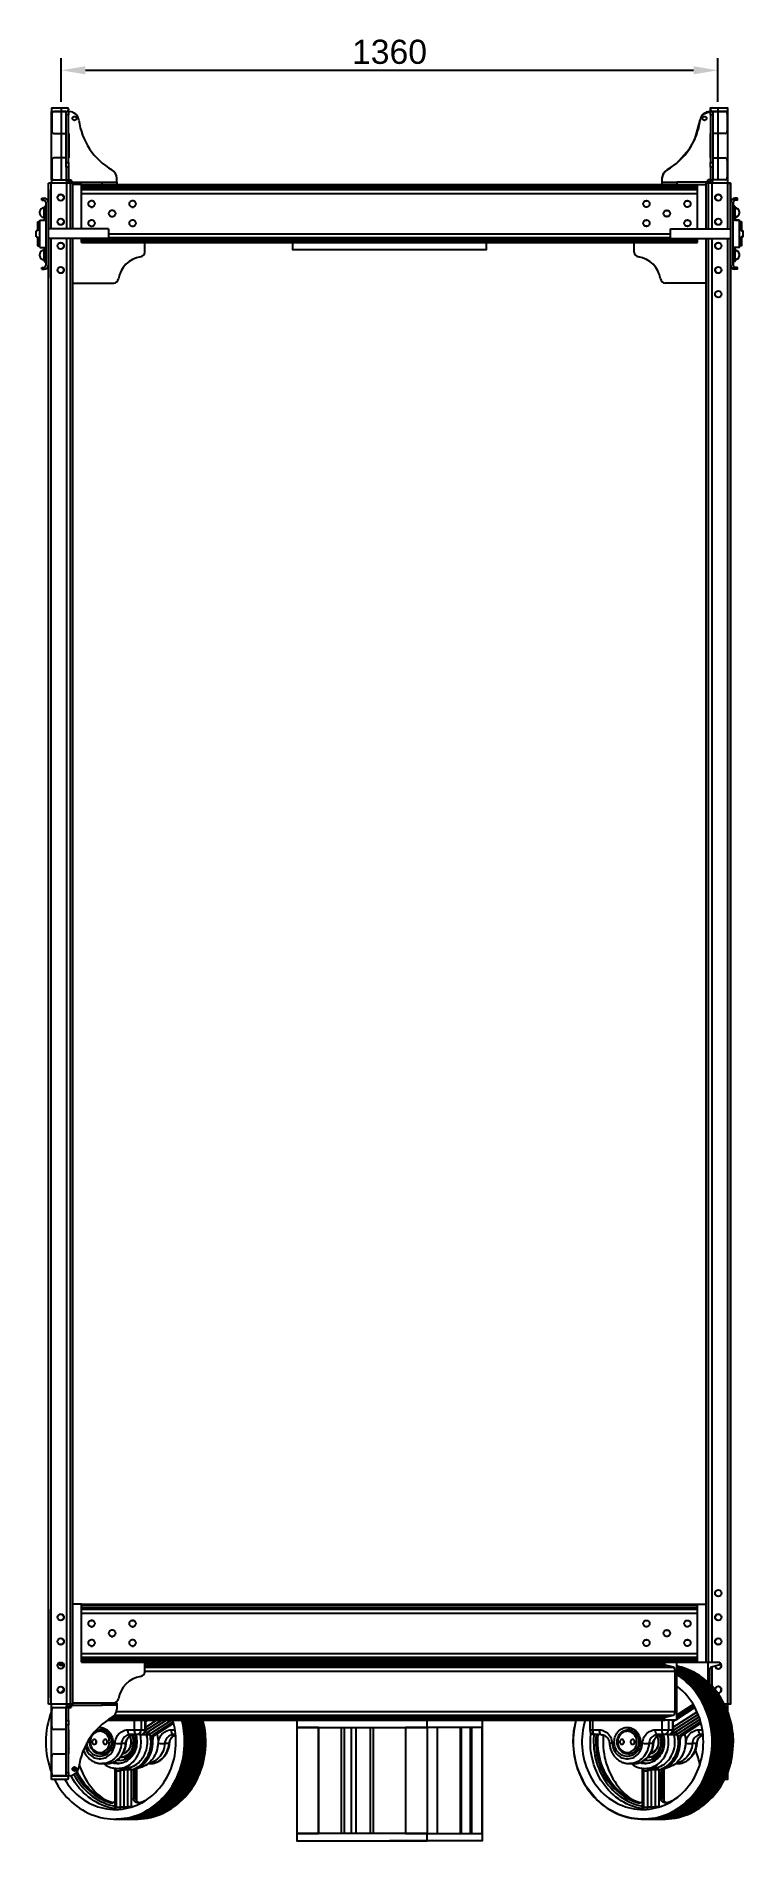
# Model space of a CAD drawing. Header units: millimetres. Extents: x -732 to 732, y -490 to 3247.
import ezdxf

# ---------------------------------------------------------------- set-up
doc = ezdxf.new("R2010")
doc.units = ezdxf.units.MM
doc.layers.add('Wipeouts', color=7, linetype='Continuous', true_color=0xbcb7d9)
doc.styles.get("Standard").update_dxf_attribs({"font": 'arial.ttf'})
doc.dimstyles.new('DimStyleALP', dxfattribs={"dimscale": 20, "dimtxt": 2.5, "dimasz": 2.5, "dimexe": 1.25, "dimexo": 0.625, "dimtad": 1, "dimdsep": 46, "dimtxsty": 'Standard', "dimcen": 2.5, "dimclrd": 60, "dimclre": 60, "dimadec": 0, "dimazin": 0, "dimtfac": 1, "dimtofl": 0, "dimtmove": 0, "dimatfit": 3, "dimfxl": 1, "dimarcsym": 0})

# ---------------------------------------------------------------- blocks, each defined once
blk = doc.blocks.new('*D0')
at = {"color": 60, "linetype": 'ByBlock', "lineweight": -2, "transparency": 16777216}
for p, q in [((-680, 3111.5), (-680, 3201.6)), ((680, 3111.5), (680, 3201.6)), ((-630, 3176.6), (630, 3176.6))]:
    blk.add_line(p, q, dxfattribs=at)
at = {"color": 60, "transparency": 16777216}
for points in [[(-630, 3184.9), (-630, 3168.2), (-680, 3176.6)], [(630, 3184.9), (630, 3168.2), (680, 3176.6)]]:
    blk.add_solid(points, dxfattribs=at)
at = {"layer": 'Defpoints', "color": 0, "transparency": 16777216}
for p in [(680, 3176.6), (-680, 3099), (680, 3099)]:
    blk.add_point(p, dxfattribs=at)
at = {"color": 0, "transparency": 16777216, "insert": (0, 3214.6), "char_height": 50, "attachment_point": 5}
blk.add_mtext('1360', dxfattribs=at)

msp = doc.modelspace()

# ---------------------------------------------------------------- wipeouts: each hides what was drawn before it
msp.add_wipeout([(0, -490), (0, 0), (-656, 0), (-656, 2736), (-571.226, 2736), (-564.722, 2738.404), (-561.345, 2744.461), (-545.891, 2774.891), (-515.462, 2790.345), (-509.404, 2793.722), (-507, 2800.226), (-507, 2820), (-200, 2820), (-200, 2805), (0, 2805), (0, 2940), (-565, 2940), (-565, 2952.956), (-567.669, 2962.938), (-574.962, 2970.255), (-594.292, 2983.776), (-621.26, 3013.874), (-632.169, 3033.634), (-643.4, 3073.506), (-650.016, 3086.002), (-663.242, 3091), (-665, 3091), (-665, 3099), (-700, 3099), (-700, 2943), (-706, 2943), (-706, 2904), (-707.012, 2903.944), (-709.343, 2909.157), (-715, 2911.5), (-720, 2911.5), (-720, 2907.5), (-716, 2907.5), (-713.172, 2906.328), (-712, 2903.5), (-712, 2894.795), (-715, 2894.795), (-715, 2891.899), (-721.657, 2889.556), (-724, 2883.9), (-724, 2879.899), (-721.657, 2874.243), (-716, 2871.9), (-715, 2871.9), (-715, 2866.096), (-724, 2866.096), (-724, 2863), (-729, 2863), (-729, 2844), (-732, 2844), (-732, 2832), (-729, 2832), (-729, 2813), (-724, 2813), (-724, 2809.903), (-715, 2809.795), (-715, 2804.1), (-716.011, 2804.1), (-721.657, 2801.757), (-724, 2796.1), (-724, 2792.1), (-721.657, 2786.443), (-716, 2784.1), (-715, 2784.1), (-715, 2780.436), (-712, 2780.436), (-712, 2772.5), (-713.172, 2769.671), (-716, 2768.5), (-720, 2768.5), (-720, 2764.5), (-715, 2764.5), (-709.343, 2766.843), (-707, 2772), (-706, 2772), (-706, -207), (-700, -207), (-700, -221.04), (-711.24, -268.532), (-712.011, -285), (-706.879, -327.231), (-700, -348.96), (-700, -363), (-693.744, -363), (-668.671, -399.456), (-650.491, -416.148), (-627.069, -430.923), (-601.581, -440.58), (-578.289, -444.604), (-571.554, -444.956), (-520.975, -444.956), (-500.851, -442.85), (-484.43, -438.668), (-474.809, -435.208), (-453.437, -424.147), (-428.79, -404.57), (-406.439, -376.601), (-389.377, -340.1), (-383.061, -314.834), (-380.539, -284.9), (-381.99, -262.313), (-386.344, -240), (-191.807, -240), (-191.807, -490)]).dxf.layer = 'Wipeouts'

# ---------------------------------------------------------------- next in the draw order: linework, layer by layer
at = {"color": 7, "linetype": 'Continuous', "lineweight": 25}
for p, q in [((-700, 3099), (-668, 3099)), ((-700, 3099), (-700, 3091.5)), ((-700, 3091.5), (-668, 3091.5)), ((-700, 2949.5), (-700, 3091.5)), ((-699.5, 3086), (-699.5, 3051)), ((-670, 3091), (-694.5, 3091)), ((-670, 3091.5), (-670, 3091)), ((-670, 3091), (-665, 3091)), ((-670, 3084.032), (-670, 3091)), ((-665, 3084.032), (-670, 3084.032)), ((-670, 2985.438), (-670, 3084.032)), ((-665, 3096), (-665, 3094.5)), ((-663.242, 3091), (-665, 3091)), ((-665, 3091), (-665, 3084.032)), ((-665, 2985.438), (-665, 3084.032)), ((-694.5, 3046), (-670, 3046)), ((-665, 3046), (-664.5, 3046)), ((-664.5, 3046), (-664.5, 2995)), ((-699.5, 2990), (-699.5, 2955)), ((-670, 2995), (-694.5, 2995)), ((-664.5, 2995), (-665, 2995)), ((-670, 2985.438), (-665, 2985.438)), ((-670, 2976.342), (-670, 2985.438)), ((-665, 2976.342), (-670, 2976.342)), ((-670, 2976.342), (-670, 2950)), ((-665, 2985.438), (-665, 2976.342)), ((-665, 2976.342), (-665, 2950)), ((-565, 2945), (-565, 2952.956)), ((-706, 2848), (-706, 2943)), ((-701, 2943), (-706, 2943)), ((-706, 2930), (-706, 2848)), ((-668, 2943), (-701, 2943)), ((-700, 2949.5), (-700, 2943)), ((-700, 2949.5), (-669.987, 2949.5)), ((-694.5, 2950), (-670, 2950)), ((-670, 2950), (-670, 2949.5)), ((-670, 2950), (-665, 2950)), ((-661, 2943), (-668, 2943)), ((-665, 2950), (-659.5, 2950)), ((-661, 2848), (-661, 2943)), ((-656, 2943), (-661, 2943)), ((-660, 2945), (-595, 2945)), ((-656, 2848), (-656, 2943)), ((-638, 2940), (-656, 2940)), ((-638, 2938.111), (-638, 2940)), ((-638, 2933.636), (-638, 2938.111)), ((-638, 2929.694), (-638, 2933.636)), ((-638, 2921.737), (-638, 2929.694)), ((-638, 2848), (-638, 2921.737)), ((-595, 2940), (-595, 2945)), ((-595, 2945), (-565, 2945)), ((-565, 2945), (-565, 2940)), ((-724, 2879.9), (-724, 2883.9)), ((-720, 2907.5), (-720, 2911.5)), ((-720, 2911.5), (-715, 2911.5)), ((-720, 2907.5), (-716, 2907.5)), ((-712, 2891.899), (-716, 2891.899)), ((-715, 2894.795), (-712, 2894.795)), ((-712, 2903.5), (-712, 2772.5)), ((-707.016, 2904), (-707, 2904)), ((-706, 2904), (-707, 2904)), ((-707, 2903.5), (-707, 2772.5)), ((-615.18, 2906.5), (-618.82, 2906.5)), ((-618.82, 2893.5), (-615.18, 2893.5)), ((-572.68, 2886.5), (-576.32, 2886.5)), ((-530.18, 2906.5), (-533.82, 2906.5)), ((-533.82, 2893.5), (-530.18, 2893.5)), ((-729, 2844), (-732, 2844)), ((-732, 2832), (-732, 2844)), ((-729, 2863), (-729, 2844)), ((-729, 2863), (-724, 2863)), ((-724, 2866.096), (-712, 2866.096)), ((-724, 2809.903), (-724, 2866.096)), ((-716, 2871.9), (-712, 2871.9)), ((-582, 2848), (-707, 2848)), ((-615.18, 2866.5), (-618.82, 2866.5)), ((-618.82, 2853.5), (-615.18, 2853.5)), ((-582, 2848), (-582, 2828)), ((-576.32, 2873.5), (-572.68, 2873.5)), ((-530.18, 2866.5), (-533.82, 2866.5)), ((-533.82, 2853.5), (-530.18, 2853.5)), ((-732, 2832), (-729, 2832)), ((-729, 2832), (-729, 2813)), ((-729, 2813), (-724, 2813)), ((-724, 2809.903), (-712, 2809.903)), ((-712, 2804.1), (-716, 2804.1)), ((-715, 2809.795), (-712, 2809.795)), ((-715, 2809.795), (-715, 2807.403)), ((-715, 2807.403), (-712, 2807.403)), ((-715, 2807.403), (-715, 2804.1)), ((-582, 2828), (-707, 2828)), ((-706, 2828), (-706, 2746)), ((-706, -207), (-706, 2828)), ((-661, -207), (-661, 2828)), ((-656, -207), (-656, 2828)), ((-638, 2826.364), (-638, 2828)), ((-638, 2821.889), (-638, 2826.364)), ((-638, 2820), (-638, 2821.889)), ((-507, 2800.226), (-507, 2820)), ((-724, 2792.1), (-724, 2796.1)), ((-720, 2764.5), (-720, 2768.5)), ((-720, 2768.5), (-716, 2768.5)), ((-716, 2784.1), (-712, 2784.1)), ((-715, 2780.436), (-712, 2780.436)), ((-707.016, 2772), (-707, 2772)), ((-706, 2772), (-707, 2772)), ((-720, 2764.5), (-715, 2764.5)), ((-656, 2736), (-571.226, 2736)), ((-638, 0), (-656, 0)), ((-638, -1.889), (-638, 0)), ((-706, -10), (-706, -194)), ((-638, -6.364), (-638, -1.889)), ((-638, -10.306), (-638, -6.364)), ((-638, -18.263), (-638, -10.306)), ((-638, -101.737), (-638, -18.263)), ((-615.18, -33.5), (-618.82, -33.5)), ((-530.18, -33.5), (-533.82, -33.5)), ((-618.82, -46.5), (-615.18, -46.5)), ((-615.18, -73.5), (-618.82, -73.5)), ((-572.68, -53.5), (-576.32, -53.5)), ((-576.32, -66.5), (-572.68, -66.5)), ((-533.82, -46.5), (-530.18, -46.5)), ((-530.18, -73.5), (-533.82, -73.5)), ((-638, -109.694), (-638, -101.737)), ((-638, -113.636), (-638, -109.694)), ((-618.82, -86.5), (-615.18, -86.5)), ((-533.82, -86.5), (-530.18, -86.5)), ((-684.144, -121.889), (-684.144, -121.311)), ((-674.616, -128.225), (-682.378, -126.364)), ((-638, -118.111), (-638, -113.636)), ((-638, -120), (-638, -118.111)), ((-507, -139.774), (-507, -120)), ((-701, -207), (-706, -207)), ((-668, -207), (-701, -207)), ((-700, -213.5), (-700, -207)), ((-700, -213.5), (-669.987, -213.5)), ((-700, -355.5), (-700, -213.5)), ((-699.5, -254), (-699.5, -219)), ((-694.5, -214), (-670, -214)), ((-670, -213.5), (-670, -214)), ((-665, -214), (-670, -214)), ((-670, -240.342), (-670, -214)), ((-661, -207), (-668, -207)), ((-665, -214), (-659.5, -214)), ((-665, -240.342), (-665, -214)), ((-662.795, -214), (-662.795, -209.855)), ((-656, -207), (-661, -207)), ((-660, -209), (-595, -209)), ((-656, -204), (-571.226, -204)), ((-595, -209), (-595, -204)), ((-565, -209), (-595, -209)), ((-571.226, -204), (-565, -204)), ((-565, -204), (-565, -209)), ((-565, -209), (-565, -216.957)), ((-670, -259), (-694.5, -259)), ((-670, -240.342), (-665, -240.342)), ((-670, -249.439), (-670, -240.342)), ((-665, -249.439), (-670, -249.439)), ((-670, -348.032), (-670, -249.439)), ((-665, -240.342), (-665, -249.439)), ((-665, -348.032), (-665, -249.439)), ((-664.5, -259), (-665, -259)), ((-664.5, -310), (-664.5, -259)), ((-597.773, -260), (-598.65, -260)), ((-541.716, -260), (-528.061, -260)), ((-528.061, -260), (-528.061, -240)), ((-528.061, -260), (-514.69, -260)), ((-514.69, -240), (-514.69, -260)), ((-514.69, -260), (-505.922, -260)), ((-505.922, -260), (-505.922, -240)), ((-504.91, -260), (-504.91, -240)), ((-449.029, -244.226), (-490.239, -270.698)), ((-485.856, -270.698), (-447.343, -245.959)), ((-449.029, -244.226), (-447.967, -243.644)), ((-146.362, -475), (-146.362, -255)), ((-99.749, -475), (-99.749, -255)), ((-93.064, -475), (-93.064, -255)), ((-78.597, -475), (-78.597, -255)), ((-69.237, -475), (-69.237, -255)), ((-39.577, -475), (-39.577, -255)), ((-32.891, -475), (-32.891, -255)), ((-664.5, -270), (-665, -270)), ((-546.488, -288.462), (-555.255, -288.462)), ((-523.678, -270), (-537.333, -270)), ((-528.171, -284.716), (-528.171, -285.284)), ((-514.91, -270), (-523.678, -270)), ((-503.017, -270.281), (-511.785, -270.281)), ((-490.32, -280.164), (-494.704, -280.164)), ((-490.239, -270.698), (-485.856, -270.698)), ((-456.622, -288.462), (-465.389, -288.462)), ((-443.076, -270), (-447.467, -270)), ((-699.5, -350), (-699.5, -315)), ((-694.5, -310), (-670, -310)), ((-665, -310), (-664.5, -310)), ((-598.65, -310), (-597.773, -310)), ((-595.184, -329.998), (-595.581, -330)), ((-595.581, -330), (-586.814, -330)), ((-586.814, -330), (-586.528, -329.999)), ((-561.692, -320.877), (-560.708, -321.263)), ((-557.471, -316.75), (-556.707, -316.75)), ((-556.451, -316.749), (-556.707, -316.749)), ((-547.55, -320.955), (-547.18, -321.102)), ((-547.484, -320.18), (-546.264, -320.729)), ((-542.757, -316.75), (-540.925, -316.75)), ((-540.67, -316.749), (-540.925, -316.749)), ((-540.67, -316.749), (-539.298, -316.698)), ((-500.307, -330), (-496.948, -330)), ((-496.948, -330), (-496.662, -329.999)), ((-700, -363), (-700, -355.5)), ((-700, -355.5), (-668, -355.5)), ((-668, -363), (-700, -363)), ((-670, -355), (-694.5, -355)), ((-670, -348.032), (-665, -348.032)), ((-670, -355), (-670, -348.032)), ((-670, -355), (-670, -355.5)), ((-665, -355), (-670, -355)), ((-665, -348.032), (-665, -355)), ((-663.242, -355), (-665, -355)), ((-665, -360), (-665, -358.5)), ((-568.91, -343.371), (-568.91, -419.284)), ((-566.101, -344.791), (-566.101, -419.908)), ((-557.113, -419.908), (-557.113, -344.791)), ((-550.428, -343.095), (-550.428, -419.164)), ((-541.66, -343.095), (-550.428, -343.095)), ((-547.057, -338.253), (-538.29, -338.253)), ((-541.66, -419.164), (-541.66, -343.095)), ((-534.974, -343.095), (-541.66, -343.095)), ((-534.974, -343.095), (-534.974, -419.164)), ((-530.48, -348.246), (-530.48, -401.19)), ((-526.097, -348.246), (-530.48, -348.246)), ((-526.097, -401.19), (-526.097, -348.246)), ((-525.344, -339.211), (-520.961, -339.211)), ((-523.619, -408.084), (-523.619, -343.371)), ((-577.667, -410.872), (-573.283, -410.872)), ((-530.48, -401.19), (-526.097, -401.19)), ((-568.183, -445), (-566.101, -445)), ((-563.251, -445), (-560.84, -445)), ((-557.991, -445), (-555.58, -445)), ((-552.73, -445), (-550.319, -445)), ((-550.428, -419.164), (-541.66, -419.164)), ((-547.47, -445), (-545.059, -445)), ((-542.209, -445), (-539.798, -445)), ((-534.974, -419.164), (-541.66, -419.164)), ((-536.949, -445), (-534.538, -445)), ((-531.689, -445), (-529.277, -445)), ((-526.428, -445), (-524.346, -445))]:
    msp.add_line(p, q, dxfattribs=at)
msp.add_line((-680, 3099), (-680, 2949.5))
at = {"color": 8, "linetype": 'Continuous', "lineweight": 25}
for p, q in [((-701, 2848), (-701, 2943)), ((-668, 2848), (-668, 2943)), ((-660, 2945), (-660, 2943)), ((-716, 2891.899), (-716, 2871.9)), ((-716, 2804.1), (-716, 2784.1)), ((-701, -207), (-701, 2828)), ((-668, -207), (-668, 2828)), ((-684.144, -121.889), (-676.984, -121.889)), ((-682.378, -126.364), (-674.531, -126.364)), ((-664.872, -212.878), (-664.369, -213.216)), ((-664.369, -213.216), (-664.808, -214)), ((-663.149, -214), (-664.369, -213.216)), ((-660, -207), (-660, -209)), ((-665, -260), (-664.5, -260)), ((-505.922, -260), (-504.91, -260)), ((-471.386, -240), (-505.042, -261.62)), ((-504.91, -254.354), (-482.565, -240)), ((-500.541, -240), (-504.91, -242.806)), ((-500.934, -264.613), (-462.618, -240)), ((-451.438, -240), (-496.496, -268.943)), ((-451.85, -260), (-444.374, -260)), ((-447.807, -244.226), (-449.029, -244.226)), ((-511.785, -270.281), (-511.916, -269.542)), ((-506.038, -264.613), (-500.934, -264.613)), ((-570.591, -339.713), (-571.265, -339.369)), ((-524.125, -343.095), (-524.813, -343.095)), ((-524.125, -407.439), (-524.125, -343.095)), ((-573.397, -424.133), (-572.916, -424.133)), ((-573.397, -424.133), (-572.888, -424.164)), ((-534.974, -419.164), (-530.166, -418.458)), ((-534.921, -420.02), (-534.974, -419.164))]:
    msp.add_line(p, q, dxfattribs=at)
at = {"color": 7, "linetype": 'Continuous', "lineweight": 25, "flags": 128}
for points in [[(-682.378, -126.364), (-682.732, -126.204), (-683.067, -125.899), (-683.372, -125.459), (-683.637, -124.9), (-683.853, -124.24), (-684.013, -123.502), (-684.111, -122.709), (-684.144, -121.889)], [(-674.506, -177.267), (-677.862, -181.517), (-679.151, -183.232)], [(-610.641, -263.858), (-608.313, -262.43), (-605.846, -261.317), (-603.278, -260.536), (-600.645, -260.099), (-597.984, -260.011), (-595.332, -260.274), (-592.727, -260.884), (-590.205, -261.833), (-587.801, -263.107), (-585.55, -264.688), (-583.483, -266.554), (-581.629, -268.68), (-580.013, -271.034), (-578.659, -273.584), (-577.586, -276.295), (-576.808, -279.128), (-576.338, -282.043), (-576.18, -285)], [(-602.436, -255.126), (-601.425, -255.044), (-598.505, -255.044), (-595.603, -255.395), (-592.751, -256.094), (-589.985, -257.131), (-587.335, -258.495), (-584.833, -260.17), (-582.509, -262.135), (-580.389, -264.369), (-578.499, -266.845), (-576.861, -269.533), (-575.493, -272.403), (-574.412, -275.421), (-573.631, -278.551), (-573.159, -281.756), (-573.001, -285)], [(-575.303, -285), (-575.461, -282.043), (-575.932, -279.128), (-576.709, -276.295), (-577.783, -273.584), (-579.136, -271.034), (-580.752, -268.68), (-582.606, -266.554), (-584.673, -264.688), (-586.925, -263.107), (-589.328, -261.833), (-591.85, -260.884), (-594.455, -260.274), (-597.107, -260.011), (-597.773, -260)], [(-568.6, -287.692), (-568.185, -284.278), (-567.421, -280.939), (-566.318, -277.72), (-564.89, -274.663), (-563.157, -271.808), (-561.141, -269.193), (-558.868, -266.852), (-556.37, -264.817), (-553.678, -263.113), (-550.828, -261.765), (-547.859, -260.789), (-544.808, -260.198), (-541.716, -260)], [(-428.098, -240), (-427.947, -240.578), (-426.228, -247.831), (-424.816, -255.167), (-423.714, -262.567), (-422.926, -270.017), (-422.452, -277.501), (-422.294, -285), (-422.452, -292.5), (-422.926, -299.983), (-423.714, -307.433), (-424.816, -314.834), (-426.228, -322.169), (-427.947, -329.422), (-429.971, -336.578), (-432.293, -343.621), (-434.91, -350.534), (-437.815, -357.304), (-441.002, -363.915), (-444.464, -370.352), (-448.193, -376.601), (-452.182, -382.65), (-456.421, -388.483), (-460.901, -394.089), (-465.613, -399.456), (-470.545, -404.57), (-475.687, -409.422), (-481.028, -414.001), (-486.557, -418.295), (-492.259, -422.297), (-498.125, -425.997), (-504.139, -429.387), (-510.29, -432.459), (-516.564, -435.208), (-522.946, -437.626), (-529.424, -439.709), (-535.982, -441.452), (-542.606, -442.85), (-549.282, -443.902), (-555.994, -444.604), (-562.729, -444.956), (-566.101, -445)], [(-422.838, -240), (-422.687, -240.578), (-420.967, -247.831), (-419.555, -255.167), (-418.454, -262.567), (-417.665, -270.017), (-417.191, -277.501), (-417.033, -285), (-417.191, -292.5), (-417.665, -299.983), (-418.454, -307.433), (-419.555, -314.834), (-420.967, -322.169), (-422.687, -329.422), (-424.71, -336.578), (-427.033, -343.621), (-429.649, -350.534), (-432.554, -357.304), (-435.742, -363.915), (-439.204, -370.352), (-442.933, -376.601), (-446.922, -382.65), (-451.161, -388.483), (-455.641, -394.089), (-460.352, -399.456), (-465.285, -404.57), (-470.427, -409.422), (-475.768, -414.001), (-481.296, -418.295), (-486.999, -422.297), (-492.864, -425.997), (-498.879, -429.387), (-505.03, -432.459), (-511.303, -435.208), (-517.686, -437.626), (-524.163, -439.709), (-530.721, -441.452), (-537.345, -442.85), (-544.021, -443.902), (-550.734, -444.604), (-557.469, -444.956), (-560.84, -445)], [(-417.578, -240), (-417.426, -240.578), (-415.707, -247.831), (-414.295, -255.167), (-413.193, -262.567), (-412.405, -270.017), (-411.931, -277.501), (-411.773, -285), (-411.931, -292.5), (-412.405, -299.983), (-413.193, -307.433), (-414.295, -314.834), (-415.707, -322.169), (-417.426, -329.422), (-419.45, -336.578), (-421.772, -343.621), (-424.389, -350.534), (-427.294, -357.304), (-430.481, -363.915), (-433.943, -370.352), (-437.673, -376.601), (-441.661, -382.65), (-445.9, -388.483), (-450.38, -394.089), (-455.092, -399.456), (-460.024, -404.57), (-465.166, -409.422), (-470.507, -414.001), (-476.036, -418.295), (-481.739, -422.297), (-487.604, -425.997), (-493.619, -429.387), (-499.769, -432.459), (-506.043, -435.208), (-512.425, -437.626), (-518.903, -439.709), (-525.461, -441.452), (-532.085, -442.85), (-538.761, -443.902), (-545.474, -444.604), (-552.209, -444.956), (-555.58, -445)], [(-412.317, -240), (-412.166, -240.578), (-410.446, -247.831), (-409.034, -255.167), (-407.933, -262.567), (-407.144, -270.017), (-406.67, -277.501), (-406.512, -285), (-406.67, -292.5), (-407.144, -299.983), (-407.933, -307.433), (-409.034, -314.834), (-410.446, -322.169), (-412.166, -329.422), (-414.189, -336.578), (-416.512, -343.621), (-419.129, -350.534), (-422.034, -357.304), (-425.221, -363.915), (-428.683, -370.352), (-432.412, -376.601), (-436.401, -382.65), (-440.64, -388.483), (-445.12, -394.089), (-449.831, -399.456), (-454.764, -404.57), (-459.906, -409.422), (-465.247, -414.001), (-470.775, -418.295), (-476.478, -422.297), (-482.343, -425.997), (-488.358, -429.387), (-494.509, -432.459), (-500.783, -435.208), (-507.165, -437.626), (-513.642, -439.709), (-520.2, -441.452), (-526.825, -442.85), (-533.5, -443.902), (-540.213, -444.604), (-546.948, -444.956), (-550.319, -445)], [(-407.057, -240), (-406.906, -240.578), (-405.186, -247.831), (-403.774, -255.167), (-402.672, -262.567), (-401.884, -270.017), (-401.41, -277.501), (-401.252, -285), (-401.41, -292.5), (-401.884, -299.983), (-402.672, -307.433), (-403.774, -314.834), (-405.186, -322.169), (-406.906, -329.422), (-408.929, -336.578), (-411.251, -343.621), (-413.868, -350.534), (-416.773, -357.304), (-419.96, -363.915), (-423.422, -370.352), (-427.152, -376.601), (-431.14, -382.65), (-435.379, -388.483), (-439.859, -394.089), (-444.571, -399.456), (-449.503, -404.57), (-454.645, -409.422), (-459.987, -414.001), (-465.515, -418.295), (-471.218, -422.297), (-477.083, -425.997), (-483.098, -429.387), (-489.248, -432.459), (-495.522, -435.208), (-501.905, -437.626), (-508.382, -439.709), (-514.94, -441.452), (-521.564, -442.85), (-528.24, -443.902), (-534.953, -444.604), (-541.688, -444.956), (-545.059, -445)], [(-537.333, -270), (-538.188, -269.808), (-539.01, -269.239), (-539.768, -268.315), (-540.432, -267.071), (-540.978, -265.556), (-541.383, -263.827), (-541.632, -261.951), (-541.716, -260)], [(-401.796, -240), (-401.645, -240.578), (-399.926, -247.831), (-398.513, -255.167), (-397.412, -262.567), (-396.623, -270.017), (-396.149, -277.501), (-395.991, -285), (-396.149, -292.5), (-396.623, -299.983), (-397.412, -307.433), (-398.513, -314.834), (-399.926, -322.169), (-401.645, -329.422), (-403.668, -336.578), (-405.991, -343.621), (-408.608, -350.534), (-411.513, -357.304), (-414.7, -363.915), (-418.162, -370.352), (-421.891, -376.601), (-425.88, -382.65), (-430.119, -388.483), (-434.599, -394.089), (-439.31, -399.456), (-444.243, -404.57), (-449.385, -409.422), (-454.726, -414.001), (-460.254, -418.295), (-465.957, -422.297), (-471.822, -425.997), (-477.837, -429.387), (-483.988, -432.459), (-490.262, -435.208), (-496.644, -437.626), (-503.121, -439.709), (-509.679, -441.452), (-516.304, -442.85), (-522.979, -443.902), (-529.692, -444.604), (-536.427, -444.956), (-539.798, -445)], [(-396.536, -240), (-396.385, -240.578), (-394.665, -247.831), (-393.253, -255.167), (-392.151, -262.567), (-391.363, -270.017), (-390.889, -277.501), (-390.731, -285), (-390.889, -292.5), (-391.363, -299.983), (-392.151, -307.433), (-393.253, -314.834), (-394.665, -322.169), (-396.385, -329.422), (-398.408, -336.578), (-400.73, -343.621), (-403.347, -350.534), (-406.252, -357.304), (-409.439, -363.915), (-412.901, -370.352), (-416.631, -376.601), (-420.619, -382.65), (-424.858, -388.483), (-429.339, -394.089), (-434.05, -399.456), (-438.982, -404.57), (-444.125, -409.422), (-449.466, -414.001), (-454.994, -418.295), (-460.697, -422.297), (-466.562, -425.997), (-472.577, -429.387), (-478.728, -432.459), (-485.001, -435.208), (-491.384, -437.626), (-497.861, -439.709), (-504.419, -441.452), (-511.043, -442.85), (-517.719, -443.902), (-524.432, -444.604), (-531.167, -444.956), (-534.538, -445)], [(-391.275, -240), (-391.124, -240.578), (-389.405, -247.831), (-387.992, -255.167), (-386.891, -262.567), (-386.102, -270.017), (-385.628, -277.501), (-385.47, -285), (-385.628, -292.5), (-386.102, -299.983), (-386.891, -307.433), (-387.992, -314.834), (-389.405, -322.169), (-391.124, -329.422), (-393.148, -336.578), (-395.47, -343.621), (-398.087, -350.534), (-400.992, -357.304), (-404.179, -363.915), (-407.641, -370.352), (-411.37, -376.601), (-415.359, -382.65), (-419.598, -388.483), (-424.078, -394.089), (-428.79, -399.456), (-433.722, -404.57), (-438.864, -409.422), (-444.205, -414.001), (-449.733, -418.295), (-455.436, -422.297), (-461.302, -425.997), (-467.316, -429.387), (-473.467, -432.459), (-479.741, -435.208), (-486.123, -437.626), (-492.601, -439.709), (-499.158, -441.452), (-505.783, -442.85), (-512.458, -443.902), (-519.171, -444.604), (-525.906, -444.956), (-529.277, -445)], [(-523.678, -270), (-524.533, -269.808), (-525.355, -269.239), (-526.113, -268.315), (-526.777, -267.071), (-527.323, -265.556), (-527.728, -263.827), (-527.977, -261.951), (-528.061, -260)], [(-478.734, -287.692), (-478.319, -284.278), (-477.555, -280.939), (-476.452, -277.72), (-475.024, -274.663), (-473.291, -271.808), (-471.274, -269.193), (-469.002, -266.852), (-466.504, -264.817), (-463.812, -263.113), (-460.962, -261.765), (-457.993, -260.789), (-454.942, -260.198), (-451.85, -260)], [(-447.467, -270), (-448.322, -269.808), (-449.144, -269.239), (-449.902, -268.315), (-450.566, -267.071), (-451.111, -265.556), (-451.517, -263.827), (-451.766, -261.951), (-451.85, -260)], [(-693.744, -363), (-693.282, -363.915), (-689.82, -370.352), (-686.09, -376.601), (-682.101, -382.65), (-677.862, -388.483), (-673.382, -394.089), (-668.671, -399.456), (-663.739, -404.57), (-658.596, -409.422), (-653.255, -414.001), (-647.727, -418.295), (-642.024, -422.297), (-636.159, -425.997), (-630.144, -429.387), (-623.993, -432.459), (-617.72, -435.208), (-611.337, -437.626), (-604.86, -439.709), (-598.302, -441.452), (-591.678, -442.85), (-585.002, -443.902), (-578.289, -444.604), (-571.554, -444.956), (-564.812, -444.956), (-558.077, -444.604), (-551.364, -443.902), (-544.688, -442.85), (-538.064, -441.452), (-531.506, -439.709), (-525.029, -437.626), (-518.646, -435.208), (-512.373, -432.459), (-506.222, -429.387), (-500.207, -425.997), (-494.342, -422.297), (-488.639, -418.295), (-483.111, -414.001), (-477.77, -409.422), (-472.627, -404.57), (-467.695, -399.456), (-462.984, -394.089), (-458.503, -388.483), (-454.264, -382.65), (-450.276, -376.601), (-446.546, -370.352), (-443.084, -363.915), (-439.897, -357.304), (-436.992, -350.534), (-434.375, -343.621), (-432.053, -336.578), (-430.03, -329.422), (-428.31, -322.169), (-426.898, -314.834), (-425.796, -307.433), (-425.008, -299.983), (-424.534, -292.5), (-424.376, -285)], [(-672.675, -363), (-669.982, -367.29), (-666.138, -372.877), (-662.046, -378.242), (-657.716, -383.371), (-653.161, -388.252), (-648.391, -392.872), (-643.418, -397.219), (-638.255, -401.284), (-632.915, -405.054), (-627.412, -408.521), (-621.759, -411.676), (-615.971, -414.511), (-610.062, -417.019), (-604.047, -419.193), (-597.942, -421.029), (-591.761, -422.52), (-585.521, -423.665), (-579.237, -424.459), (-572.926, -424.901), (-566.602, -424.989), (-560.282, -424.724), (-553.982, -424.106), (-547.718, -423.136), (-541.506, -421.818), (-535.361, -420.154), (-529.299, -418.148), (-523.335, -415.806), (-517.485, -413.134), (-511.762, -410.138), (-506.182, -406.826), (-500.759, -403.206), (-495.506, -399.287), (-490.437, -395.081), (-485.564, -390.595), (-480.9, -385.843), (-476.456, -380.837), (-472.244, -375.588), (-468.274, -370.11), (-464.557, -364.418), (-461.101, -358.525), (-457.916, -352.446), (-455.01, -346.196), (-452.389, -339.792), (-450.061, -333.25), (-448.031, -326.586), (-446.305, -319.817), (-444.887, -312.959), (-443.78, -306.032), (-442.987, -299.051), (-442.511, -292.034), (-442.352, -285)], [(-664.519, -270), (-664.567, -270.468), (-665, -275.699)], [(-665, -294.301), (-664.717, -297.96), (-664.5, -300.181)], [(-573.001, -285), (-573.159, -288.244), (-573.631, -291.449), (-574.412, -294.579), (-575.493, -297.597), (-576.861, -300.467), (-578.499, -303.155), (-580.389, -305.631), (-582.509, -307.865), (-584.833, -309.831), (-587.335, -311.506), (-589.985, -312.869), (-592.751, -313.907), (-595.603, -314.605), (-598.505, -314.956), (-601.425, -314.956), (-604.327, -314.605), (-607.178, -313.907), (-609.945, -312.869), (-612.595, -311.506), (-615.097, -309.831), (-617.421, -307.865), (-619.54, -305.631), (-621.431, -303.155), (-623.069, -300.467), (-624.437, -297.597), (-625.517, -294.579), (-626.298, -291.449), (-626.771, -288.244), (-626.864, -287.081)], [(-576.18, -285), (-576.338, -287.957), (-576.808, -290.872), (-577.586, -293.705), (-578.659, -296.416), (-580.013, -298.966), (-581.629, -301.321), (-583.483, -303.446), (-585.55, -305.312), (-587.801, -306.893), (-590.205, -308.167), (-592.727, -309.116), (-595.332, -309.726), (-597.984, -309.989), (-600.645, -309.901), (-603.278, -309.464), (-605.846, -308.683), (-608.313, -307.57), (-610.645, -306.14), (-612.808, -304.413), (-614.772, -302.414), (-616.51, -300.17), (-617.997, -297.713), (-619.213, -295.078), (-620.14, -292.301), (-620.765, -289.422), (-621.08, -286.481), (-621.08, -283.519), (-620.765, -280.578), (-620.14, -277.699), (-619.213, -274.922), (-619.166, -274.804)], [(-580.191, -285), (-580.354, -282.187), (-580.838, -279.42), (-581.636, -276.744), (-582.736, -274.204), (-584.118, -271.842), (-585.761, -269.695), (-587.636, -267.8), (-589.714, -266.187), (-591.961, -264.883), (-594.339, -263.909), (-596.809, -263.282), (-599.331, -263.011), (-601.864, -263.102), (-604.365, -263.552), (-606.794, -264.354), (-609.111, -265.495), (-611.278, -266.956), (-613.259, -268.714), (-615.021, -270.739), (-616.537, -272.998), (-617.78, -275.455), (-618.731, -278.068), (-619.374, -280.795), (-619.698, -283.591), (-619.698, -286.41), (-619.374, -289.206), (-618.731, -291.932), (-617.78, -294.545), (-616.537, -297.002), (-615.021, -299.261), (-613.259, -301.286), (-611.278, -303.044), (-609.111, -304.505), (-606.794, -305.646), (-604.365, -306.448), (-601.864, -306.898), (-599.331, -306.989), (-596.809, -306.718), (-594.339, -306.091), (-591.961, -305.117), (-589.714, -303.813), (-587.636, -302.2), (-585.761, -300.305), (-584.118, -298.158), (-582.736, -295.796), (-581.636, -293.256), (-580.838, -290.581), (-580.354, -287.813), (-580.191, -285)], [(-615.694, -285), (-615.527, -286.349), (-615.04, -287.598), (-614.267, -288.654), (-613.267, -289.439), (-612.114, -289.896), (-610.893, -289.989), (-609.695, -289.711), (-608.608, -289.085), (-607.714, -288.156), (-607.078, -286.992), (-606.748, -285.681), (-606.748, -284.319), (-607.078, -283.008), (-607.714, -281.845), (-608.608, -280.915), (-609.695, -280.289), (-610.893, -280.012), (-612.114, -280.105), (-613.267, -280.561), (-614.267, -281.346), (-615.04, -282.402), (-615.527, -283.651), (-615.694, -285)], [(-597.773, -310), (-597.107, -309.989), (-594.455, -309.726), (-591.85, -309.116), (-589.328, -308.167), (-586.925, -306.893), (-584.673, -305.312), (-582.606, -303.446), (-580.752, -301.321), (-579.136, -298.966), (-577.783, -296.416), (-576.709, -293.705), (-575.932, -290.872), (-575.461, -287.957), (-575.303, -285)], [(-593.224, -285), (-593.057, -286.349), (-592.57, -287.598), (-591.797, -288.654), (-590.797, -289.439), (-589.644, -289.896), (-588.423, -289.989), (-587.225, -289.711), (-586.138, -289.085), (-585.244, -288.156), (-584.608, -286.992), (-584.278, -285.681), (-584.278, -284.319), (-584.608, -283.008), (-585.244, -281.845), (-586.138, -280.915), (-587.225, -280.289), (-588.423, -280.012), (-589.644, -280.105), (-590.797, -280.561), (-591.797, -281.346), (-592.57, -282.402), (-593.057, -283.651), (-593.224, -285)], [(-525.667, -270), (-525.278, -271.284), (-524.339, -275.125), (-523.709, -279.044), (-523.393, -283.01), (-523.393, -286.991), (-523.709, -290.956), (-524.339, -294.875), (-525.278, -298.716), (-526.518, -302.45), (-528.05, -306.048), (-529.862, -309.481), (-531.94, -312.722), (-534.267, -315.747), (-536.824, -318.53), (-539.594, -321.052), (-542.552, -323.291), (-545.677, -325.23), (-548.943, -326.855), (-552.326, -328.152), (-555.799, -329.111), (-559.334, -329.725), (-562.904, -329.989), (-566.482, -329.901), (-570.038, -329.462), (-573.545, -328.674), (-575.022, -328.233)], [(-564.676, -444.992), (-559.88, -444.956), (-553.145, -444.604), (-546.432, -443.902), (-539.756, -442.85), (-533.132, -441.452), (-526.574, -439.709), (-520.097, -437.626), (-513.714, -435.208), (-507.441, -432.459), (-501.29, -429.387), (-495.275, -425.997), (-489.41, -422.297), (-483.707, -418.295), (-478.179, -414.001), (-472.838, -409.422), (-467.696, -404.57), (-462.763, -399.456), (-458.052, -394.089), (-453.572, -388.483), (-449.333, -382.65), (-445.344, -376.601), (-441.615, -370.352), (-438.153, -363.915), (-434.966, -357.304), (-432.06, -350.534), (-429.444, -343.621), (-427.121, -336.578), (-425.098, -329.422), (-423.378, -322.169), (-421.966, -314.834), (-420.865, -307.433), (-420.076, -299.983), (-419.602, -292.5), (-419.444, -285)], [(-564.097, -322.747), (-561.029, -323.15), (-557.708, -323.239), (-554.395, -322.971), (-551.12, -322.349), (-547.915, -321.378), (-544.809, -320.067), (-541.831, -318.429), (-539.009, -316.479), (-536.37, -314.235), (-533.937, -311.718), (-531.734, -308.952), (-529.782, -305.962), (-528.098, -302.776), (-526.698, -299.424), (-525.595, -295.938), (-524.8, -292.349), (-524.32, -288.692), (-524.16, -285)], [(-559.68, -339.809), (-555.741, -339.264), (-551.854, -338.37), (-548.044, -337.132), (-544.336, -335.557), (-540.753, -333.657), (-537.319, -331.443), (-534.055, -328.93), (-530.983, -326.133), (-528.123, -323.071), (-525.493, -319.764), (-523.109, -316.233), (-520.988, -312.5), (-519.143, -308.59), (-517.586, -304.528), (-516.327, -300.34), (-515.374, -296.053), (-514.733, -291.695), (-514.409, -287.294), (-514.402, -282.878), (-514.715, -278.475), (-515.343, -274.115), (-516.239, -270)], [(-559.415, -444.992), (-554.62, -444.956), (-547.885, -444.604), (-541.172, -443.902), (-534.496, -442.85), (-527.872, -441.452), (-521.314, -439.709), (-514.837, -437.626), (-508.454, -435.208), (-502.18, -432.459), (-496.03, -429.387), (-490.015, -425.997), (-484.15, -422.297), (-478.447, -418.295), (-472.919, -414.001), (-467.577, -409.422), (-462.435, -404.57), (-457.503, -399.456), (-452.791, -394.089), (-448.311, -388.483), (-444.072, -382.65), (-440.084, -376.601), (-436.354, -370.352), (-432.892, -363.915), (-429.705, -357.304), (-426.8, -350.534), (-424.183, -343.621), (-421.861, -336.578), (-419.838, -329.422), (-418.118, -322.169), (-416.706, -314.834), (-415.604, -307.433), (-414.816, -299.983), (-414.342, -292.5), (-414.184, -285)], [(-557.29, -316.72), (-556.262, -316.649), (-553.251, -316.2), (-550.3, -315.398), (-547.443, -314.252), (-544.711, -312.774), (-542.136, -310.981), (-539.747, -308.894), (-537.571, -306.536), (-535.632, -303.935), (-533.953, -301.118), (-532.552, -298.12), (-531.446, -294.972), (-530.647, -291.712), (-530.164, -288.375), (-530.002, -285)], [(-556.451, -316.749), (-553.294, -316.522), (-550.179, -315.908), (-547.144, -314.914), (-544.227, -313.553), (-541.463, -311.84), (-538.886, -309.798), (-536.528, -307.451), (-534.419, -304.828), (-532.583, -301.961), (-531.044, -298.885), (-529.82, -295.64), (-528.927, -292.263), (-528.375, -288.797), (-528.171, -285.284)], [(-537.333, -270), (-539.766, -270.184), (-542.155, -270.733), (-544.455, -271.637), (-546.624, -272.879), (-548.622, -274.436), (-550.412, -276.28), (-551.961, -278.376), (-553.24, -280.687), (-554.227, -283.169), (-554.903, -285.776), (-555.255, -288.462)], [(-554.155, -444.992), (-549.359, -444.956), (-542.624, -444.604), (-535.911, -443.902), (-529.236, -442.85), (-522.611, -441.452), (-516.053, -439.709), (-509.576, -437.626), (-503.194, -435.208), (-496.92, -432.459), (-490.769, -429.387), (-484.754, -425.997), (-478.889, -422.297), (-473.186, -418.295), (-467.658, -414.001), (-462.317, -409.422), (-457.175, -404.57), (-452.242, -399.456), (-447.531, -394.089), (-443.051, -388.483), (-438.812, -382.65), (-434.823, -376.601), (-431.094, -370.352), (-427.632, -363.915), (-424.445, -357.304), (-421.54, -350.534), (-418.923, -343.621), (-416.6, -336.578), (-414.577, -329.422), (-412.857, -322.169), (-411.445, -314.834), (-410.344, -307.433), (-409.555, -299.983), (-409.081, -292.5), (-408.923, -285)], [(-548.895, -444.992), (-544.099, -444.956), (-537.364, -444.604), (-530.651, -443.902), (-523.975, -442.85), (-517.351, -441.452), (-510.793, -439.709), (-504.316, -437.626), (-497.933, -435.208), (-491.66, -432.459), (-485.509, -429.387), (-479.494, -425.997), (-473.629, -422.297), (-467.926, -418.295), (-462.398, -414.001), (-457.057, -409.422), (-451.914, -404.57), (-446.982, -399.456), (-442.271, -394.089), (-437.79, -388.483), (-433.551, -382.65), (-429.563, -376.601), (-425.833, -370.352), (-422.371, -363.915), (-419.184, -357.304), (-416.279, -350.534), (-413.662, -343.621), (-411.34, -336.578), (-409.317, -329.422), (-407.597, -322.169), (-406.185, -314.834), (-405.083, -307.433), (-404.295, -299.983), (-403.821, -292.5), (-403.663, -285)], [(-546.488, -288.462), (-546.136, -285.776), (-545.46, -283.169), (-544.473, -280.687), (-543.193, -278.376), (-541.644, -276.28), (-539.854, -274.436), (-537.856, -272.879), (-535.688, -271.637), (-533.388, -270.733), (-530.999, -270.184), (-528.565, -270)], [(-543.634, -444.992), (-538.838, -444.956), (-532.103, -444.604), (-525.39, -443.902), (-518.715, -442.85), (-512.09, -441.452), (-505.532, -439.709), (-499.055, -437.626), (-492.673, -435.208), (-486.399, -432.459), (-480.248, -429.387), (-474.233, -425.997), (-468.368, -422.297), (-462.665, -418.295), (-457.137, -414.001), (-451.796, -409.422), (-446.654, -404.57), (-441.721, -399.456), (-437.01, -394.089), (-432.53, -388.483), (-428.291, -382.65), (-424.302, -376.601), (-420.573, -370.352), (-417.111, -363.915), (-413.924, -357.304), (-411.019, -350.534), (-408.402, -343.621), (-406.079, -336.578), (-404.056, -329.422), (-402.337, -322.169), (-400.924, -314.834), (-399.823, -307.433), (-399.034, -299.983), (-398.56, -292.5), (-398.402, -285)], [(-538.374, -444.992), (-533.578, -444.956), (-526.843, -444.604), (-520.13, -443.902), (-513.454, -442.85), (-506.83, -441.452), (-500.272, -439.709), (-493.795, -437.626), (-487.412, -435.208), (-481.139, -432.459), (-474.988, -429.387), (-468.973, -425.997), (-463.108, -422.297), (-457.405, -418.295), (-451.877, -414.001), (-446.536, -409.422), (-441.393, -404.57), (-436.461, -399.456), (-431.75, -394.089), (-427.269, -388.483), (-423.03, -382.65), (-419.042, -376.601), (-415.312, -370.352), (-411.85, -363.915), (-408.663, -357.304), (-405.758, -350.534), (-403.142, -343.621), (-400.819, -336.578), (-398.796, -329.422), (-397.076, -322.169), (-395.664, -314.834), (-394.562, -307.433), (-393.774, -299.983), (-393.3, -292.5), (-393.142, -285)], [(-538.29, -338.253), (-534.335, -336.919), (-530.493, -335.221), (-526.793, -333.172), (-523.26, -330.787), (-519.918, -328.081), (-516.79, -325.075), (-513.9, -321.788), (-511.266, -318.244), (-508.908, -314.467), (-506.841, -310.485), (-505.081, -306.324), (-503.639, -302.015), (-502.526, -297.586), (-501.749, -293.07), (-501.314, -288.496), (-501.224, -283.899), (-501.48, -279.31), (-502.079, -274.76), (-503.017, -270.281)], [(-533.113, -444.992), (-528.317, -444.956), (-521.582, -444.604), (-514.87, -443.902), (-508.194, -442.85), (-501.57, -441.452), (-495.012, -439.709), (-488.534, -437.626), (-482.152, -435.208), (-475.878, -432.459), (-469.727, -429.387), (-463.713, -425.997), (-457.847, -422.297), (-452.144, -418.295), (-446.616, -414.001), (-441.275, -409.422), (-436.133, -404.57), (-431.201, -399.456), (-426.489, -394.089), (-422.009, -388.483), (-417.77, -382.65), (-413.781, -376.601), (-410.052, -370.352), (-406.59, -363.915), (-403.403, -357.304), (-400.498, -350.534), (-397.881, -343.621), (-395.559, -336.578), (-393.535, -329.422), (-391.816, -322.169), (-390.403, -314.834), (-389.302, -307.433), (-388.513, -299.983), (-388.04, -292.5), (-387.881, -285)], [(-527.853, -444.992), (-523.057, -444.956), (-516.322, -444.604), (-509.609, -443.902), (-502.933, -442.85), (-496.309, -441.452), (-489.751, -439.709), (-483.274, -437.626), (-476.891, -435.208), (-470.618, -432.459), (-464.467, -429.387), (-458.452, -425.997), (-452.587, -422.297), (-446.884, -418.295), (-441.356, -414.001), (-436.015, -409.422), (-430.872, -404.57), (-425.94, -399.456), (-421.229, -394.089), (-416.749, -388.483), (-412.51, -382.65), (-408.521, -376.601), (-404.791, -370.352), (-401.329, -363.915), (-398.142, -357.304), (-395.237, -350.534), (-392.621, -343.621), (-390.298, -336.578), (-388.275, -329.422), (-386.555, -322.169), (-385.143, -314.834), (-384.041, -307.433), (-383.253, -299.983), (-382.779, -292.5), (-382.621, -285)], [(-494.704, -280.164), (-494.529, -284.993), (-494.703, -289.822), (-495.226, -294.62), (-496.095, -299.355), (-497.303, -303.998), (-498.843, -308.517), (-500.705, -312.883), (-502.877, -317.069), (-505.345, -321.046), (-508.092, -324.79), (-511.102, -328.275), (-514.353, -331.479), (-517.826, -334.383), (-521.498, -336.965), (-525.344, -339.211)], [(-524.346, -445), (-520.975, -444.956), (-514.24, -444.604), (-507.527, -443.902), (-500.851, -442.85), (-494.227, -441.452), (-487.669, -439.709), (-481.192, -437.626), (-474.809, -435.208), (-468.535, -432.459), (-462.385, -429.387), (-456.37, -425.997), (-450.505, -422.297), (-444.802, -418.295), (-439.274, -414.001), (-433.932, -409.422), (-428.79, -404.57), (-423.858, -399.456), (-419.146, -394.089), (-414.666, -388.483), (-410.427, -382.65), (-406.439, -376.601), (-402.709, -370.352), (-399.247, -363.915), (-396.06, -357.304), (-393.155, -350.534), (-390.538, -343.621), (-388.216, -336.578), (-386.193, -329.422), (-384.473, -322.169), (-383.061, -314.834), (-381.959, -307.433), (-381.171, -299.983), (-380.697, -292.5), (-380.539, -285)], [(-481.707, -268.033), (-481.215, -269.825), (-480.274, -274.115), (-479.645, -278.475), (-479.333, -282.878), (-479.339, -287.294), (-479.663, -291.695), (-480.304, -296.053), (-481.257, -300.34), (-482.517, -304.528), (-484.074, -308.59), (-485.919, -312.5), (-488.04, -316.233), (-490.423, -319.764), (-493.053, -323.071), (-495.913, -326.133), (-498.985, -328.93), (-502.249, -331.443), (-505.683, -333.657), (-509.266, -335.557), (-512.974, -337.132), (-516.784, -338.37), (-520.671, -339.264), (-521.176, -339.354)], [(-520.961, -339.211), (-517.114, -336.965), (-513.442, -334.383), (-509.97, -331.479), (-506.718, -328.275), (-503.709, -324.79), (-500.961, -321.046), (-498.494, -317.069), (-496.322, -312.883), (-494.46, -308.517), (-492.919, -303.998), (-491.711, -299.355), (-490.842, -294.62), (-490.319, -289.822), (-490.145, -284.993), (-490.32, -280.164)], [(-500.934, -264.613), (-500.464, -264.696), (-499.925, -264.943), (-499.338, -265.343), (-498.726, -265.881), (-498.113, -266.537), (-497.522, -267.286), (-496.976, -268.098), (-496.496, -268.943)], [(-447.467, -270), (-449.9, -270.184), (-452.289, -270.733), (-454.589, -271.637), (-456.758, -272.879), (-458.756, -274.436), (-460.546, -276.28), (-462.095, -278.376), (-463.374, -280.687), (-464.361, -283.169), (-465.037, -285.776), (-465.389, -288.462)], [(-642.688, -332.579), (-641.341, -336.538), (-638.866, -343.013), (-636.101, -349.341), (-633.054, -355.507), (-629.733, -361.495), (-626.145, -367.29), (-622.301, -372.877), (-618.208, -378.242), (-613.879, -383.371), (-609.324, -388.252), (-604.554, -392.872), (-599.581, -397.219), (-594.418, -401.284), (-589.493, -404.776)], [(-562.266, -321.364), (-561.751, -321.546), (-560.542, -321.935)], [(-547.602, -321.263), (-547.601, -321.257), (-547.482, -320)], [(-655.246, -337.756), (-652.597, -343.948), (-652.006, -345.221)], [(-648.692, -342.888), (-650.872, -337.731), (-651.176, -336.962)], [(-649.762, -349.775), (-649.645, -350), (-646.41, -355.87), (-642.901, -361.54), (-639.126, -366.996), (-635.097, -372.222), (-630.825, -377.203), (-626.322, -381.926), (-621.601, -386.376), (-616.674, -390.543), (-611.557, -394.413), (-606.262, -397.976), (-600.805, -401.223), (-595.201, -404.144), (-589.466, -406.73), (-583.616, -408.975), (-577.667, -410.872)], [(-573.283, -410.872), (-579.232, -408.975), (-585.082, -406.73), (-590.817, -404.144), (-596.421, -401.223), (-601.878, -397.976), (-607.173, -394.413), (-612.291, -390.543), (-617.217, -386.376), (-621.939, -381.926), (-626.442, -377.203), (-630.714, -372.222), (-634.742, -366.996), (-638.517, -361.54), (-642.027, -355.87), (-645.262, -350), (-646.959, -346.613)], [(-571.287, -339.365), (-570.465, -339.902), (-569.588, -340.636)], [(-566.101, -344.791), (-566.07, -343.819), (-566.125, -342.885), (-566.263, -342.023), (-566.479, -341.268), (-566.764, -340.648), (-567.108, -340.188), (-567.498, -339.905), (-567.919, -339.809)], [(-557.113, -344.791), (-557.229, -343.819), (-557.424, -342.885), (-557.691, -342.023), (-558.02, -341.268), (-558.399, -340.648), (-558.812, -340.188), (-559.245, -339.905), (-559.68, -339.809)], [(-534.974, -343.095), (-535.236, -342.15), (-535.571, -341.242), (-535.968, -340.405), (-536.411, -339.672), (-536.883, -339.07), (-537.365, -338.622), (-537.84, -338.347), (-538.29, -338.253)], [(-519.245, -410.872), (-521.043, -411.177), (-522.858, -411.073), (-524.618, -410.566), (-526.25, -409.674), (-527.687, -408.435), (-528.871, -406.9), (-529.752, -405.132), (-530.296, -403.202), (-530.48, -401.19)], [(-568.46, -424.904), (-568.029, -424.808), (-567.608, -424.524), (-567.214, -424.062), (-566.861, -423.44), (-566.563, -422.683), (-566.332, -421.819), (-566.176, -420.882), (-566.101, -419.908)]]:
    msp.add_lwpolyline(points, dxfattribs=at)
at = {"color": 7, "linetype": 'Continuous', "lineweight": 25}
msp.add_lwpolyline([(-146.868, -255), (-191.807, -255), (-191.807, -475), (-146.868, -475)], close=True, dxfattribs=at)
at = {"color": 8, "linetype": 'Continuous', "lineweight": 25, "flags": 128}
for points in [[(-630.398, -293.859), (-630.171, -294.775), (-629.107, -298.179), (-627.735, -301.444), (-626.068, -304.534), (-624.124, -307.417), (-621.924, -310.062), (-619.491, -312.442), (-616.851, -314.53), (-614.032, -316.306), (-611.063, -317.75), (-607.978, -318.846), (-604.807, -319.583), (-601.585, -319.954), (-598.345, -319.954), (-595.123, -319.583), (-591.952, -318.846), (-588.866, -317.75), (-585.898, -316.306), (-583.079, -314.53), (-580.439, -312.442), (-578.006, -310.062), (-575.806, -307.417), (-573.862, -304.534), (-572.195, -301.444), (-570.822, -298.179), (-569.759, -294.775), (-569.015, -291.267), (-568.6, -287.692)], [(-555.255, -288.462), (-555.702, -292.504), (-556.475, -296.484), (-557.568, -300.371), (-558.973, -304.132), (-560.677, -307.736), (-562.668, -311.154), (-564.928, -314.358), (-567.439, -317.321), (-570.181, -320.019), (-573.13, -322.431), (-576.264, -324.536), (-579.556, -326.317), (-582.979, -327.76), (-586.505, -328.852), (-590.105, -329.586), (-593.751, -329.954), (-595.184, -329.998)], [(-586.528, -329.999), (-584.984, -329.954), (-581.338, -329.586), (-577.737, -328.852), (-574.211, -327.76), (-570.788, -326.317), (-567.496, -324.536), (-564.363, -322.431), (-561.413, -320.019), (-558.672, -317.321), (-556.16, -314.358), (-553.9, -311.154), (-551.91, -307.736), (-550.205, -304.132), (-548.801, -300.371), (-547.707, -296.484), (-546.934, -292.504), (-546.488, -288.462)], [(-535.08, -285), (-535.239, -288.03), (-535.713, -291.019), (-536.495, -293.927), (-537.575, -296.714), (-538.939, -299.342), (-540.569, -301.777), (-542.441, -303.985), (-544.53, -305.935), (-546.81, -307.603), (-549.247, -308.965), (-551.811, -310.004), (-552.316, -310.165)], [(-465.389, -288.462), (-465.836, -292.504), (-466.609, -296.484), (-467.702, -300.371), (-469.107, -304.132), (-470.811, -307.736), (-472.802, -311.154), (-475.062, -314.358), (-477.573, -317.321), (-480.315, -320.019), (-483.264, -322.431), (-486.398, -324.536), (-489.69, -326.317), (-493.113, -327.76), (-496.639, -328.852), (-499.672, -329.495)], [(-496.662, -329.999), (-495.117, -329.954), (-491.472, -329.586), (-487.871, -328.852), (-484.345, -327.76), (-480.922, -326.317), (-477.63, -324.536), (-474.497, -322.431), (-471.547, -320.019), (-468.806, -317.321), (-466.294, -314.358), (-464.034, -311.154), (-462.044, -307.736), (-460.339, -304.132), (-458.935, -300.371), (-457.841, -296.484), (-457.068, -292.504), (-456.622, -288.462)], [(-570.69, -423.213), (-570.935, -423.169), (-577.188, -421.851), (-583.374, -420.182), (-589.476, -418.168), (-595.478, -415.814), (-601.366, -413.124), (-607.124, -410.107), (-612.738, -406.77), (-618.192, -403.121), (-623.474, -399.17), (-628.57, -394.927), (-633.466, -390.402), (-638.15, -385.608), (-642.611, -380.556), (-646.836, -375.26), (-650.815, -369.734), (-654.538, -363.99), (-657.995, -358.044), (-659.777, -354.698)], [(-653.542, -352.491), (-653.537, -352.5), (-650.242, -358.485), (-646.673, -364.271), (-642.837, -369.843), (-638.747, -375.185), (-634.412, -380.284), (-629.845, -385.125), (-625.059, -389.696), (-620.065, -393.983), (-614.878, -397.977), (-609.511, -401.664), (-603.979, -405.037), (-598.297, -408.085), (-592.481, -410.801), (-586.545, -413.176), (-580.507, -415.205), (-574.382, -416.883), (-568.91, -418.068)], [(-524.125, -343.095), (-524.064, -342.275), (-523.968, -341.784)]]:
    msp.add_lwpolyline(points, dxfattribs=at)
at = {"color": 7, "linetype": 'Continuous', "lineweight": 25}
for centre, radius in [((-652.5, 3077), 4.25), ((-681, 2913), 6.75), ((-681, 2913), 6.5), ((-617, 2900), 6.75), ((-574.5, 2880), 6.75), ((-532, 2900), 6.75), ((-681, 2863), 6.75), ((-681, 2863), 6.5), ((-617, 2860), 6.75), ((-532, 2860), 6.75), ((-681, 2813), 6.75), ((-681, 2813), 6.5), ((-681, 2763), 6.75), ((-681, 2763), 6.5), ((-681, -27), 6.75), ((-681, -27), 6.5), ((-617, -40), 6.75), ((-532, -40), 6.75), ((-681, -77), 6.75), ((-681, -77), 6.5), ((-617, -80), 6.75), ((-574.5, -60), 6.75), ((-532, -80), 6.75), ((-681, -127), 6.75), ((-681, -127), 6.5), ((-681, -177), 6.75), ((-681, -177), 6.5), ((-652.5, -341), 4.25)]:
    msp.add_circle(centre, radius, dxfattribs=at)
for centre, radius, start, end in [((-694.5, 3086), 5, 90, 180), ((-668, 3096), 3, 0, 90), ((-668, 3094.5), 3, 270, 0), ((-663.242, 3071), 20, 7.198891, 90), ((-504.901, 3091), 139.599, 187.198891, 239.875757), ((-694.5, 3051), 5, 180, 270), ((-694.5, 2990), 5, 90, 180), ((-694.5, 2955), 5, 180, 270), ((-585, 2952.956), 20, 0, 59.875757), ((-660, 2950), 10, 180, 224.427004), ((-660, 2950), 5, 180, 270), ((-654.5, 2950), 5, 180, 270), ((-716, 2883.9), 8, 90, 180), ((-716, 2879.9), 8, 180, 270), ((-716, 2903.5), 4, 0, 90), ((-715, 2903.5), 8, 0, 90), ((-716, 2796.1), 8, 90, 180), ((-716, 2792.1), 8, 180, 270), ((-716, 2772.5), 4, 270, 0), ((-715, 2772.5), 8, 270, 0), ((-507, 2736), 55, 98.849883, 171.150117), ((-517, 2800.226), 10, 278.849883, 0), ((-571.226, 2746), 10, 270, 351.150117), ((-517, -139.774), 10, 278.849883, 0), ((-507, -204), 55, 98.849883, 171.150117), ((-535.711, -285), 176.3, 158.728336, 201.271664), ((-694.5, -219), 5, 90, 180), ((-660, -214), 10, 135.572996, 180), ((-660, -214), 5, 90, 180), ((-654.5, -214), 5, 90, 180), ((-585, -216.957), 20, 300.124243, 0), ((-571.226, -194), 10, 270, 351.150117), ((-694.5, -254), 5, 180, 270), ((-504.901, -355), 139.599, 120.124243, 172.801109), ((-524.212, -260.481), 9.534, 273.211701, 2.89007), ((-514.91, -260), 10, 270, 0), ((-515.444, -260.481), 9.534, 273.211701, 2.89007), ((-596.505, -284.879), 154.153, 359.95492, 16.925707), ((-600.929, -284.9), 176.554, 359.96764, 14.733049), ((-596.042, -284.906), 176.598, 359.9695, 14.731189), ((-590.732, -284.9), 176.548, 359.967417, 14.733272), ((-585.472, -284.9), 176.548, 359.967417, 14.733272), ((-580.214, -284.9), 176.551, 359.967531, 14.733159), ((-575, -284.906), 176.598, 359.9695, 14.731189), ((-569.69, -284.9), 176.548, 359.967417, 14.733272), ((-564.43, -284.9), 176.548, 359.967417, 14.733272), ((-559.169, -284.9), 176.548, 359.967417, 14.733272), ((-557.09, -284.9), 176.552, 359.967631, 14.733207), ((-602.876, -284.971), 5.366, 148.969127, 180.311086), ((-602.871, -285.028), 5.371, 179.704245, 211.015542), ((-580.404, -284.972), 5.368, 148.976124, 180.304089), ((-580.398, -285.027), 5.373, 179.711252, 211.008535), ((-550.202, -84.695), 203.83, 264.82133, 268.579481), ((-564.6, -284.922), 34.598, 359.870813, 24.219385), ((-562.685, -284.905), 34.515, 0.313118, 25.071649), ((-522.697, -285), 6.673, 106.943457, 147.874805), ((-522.697, -285), 6.673, 212.125195, 253.056543), ((-566.037, -284.935), 41.877, 359.911225, 20.89439), ((-497.956, -268.924), 5.24, 124.638903, 195.004104), ((-505.55, -241.373), 29.019, 275.006565, 288.180879), ((-560.667, -284.942), 66.136, 4.143096, 13.999495), ((-484.422, -279.228), 10.325, 124.295318, 185.20261), ((-480.038, -279.228), 10.325, 124.295227, 185.203291), ((-460.336, -84.697), 203.827, 264.821301, 268.579481), ((-694.5, -315), 5, 90, 180), ((-563.42, -293.65), 46.377, 231.608969, 264.433472), ((-557.963, -292.977), 37.028, 247.451395, 265.407815), ((-556.7, -292.224), 31.026, 256.839934, 268.296109), ((-554.155, -320), 6.673, 179.700558, 207.342479), ((-558.849, -287.815), 22.339, 288.702506, 315.655305), ((-554.155, -320), 6.673, 0, 41.134258), ((-552.285, -288.776), 28.043, 277.880335, 327.733954), ((-549.989, -289.97), 26.791, 273.509137, 308.821879), ((-542.758, -291.082), 25.668, 262.148103, 278.412472), ((-538.374, -320), 6.673, 150.466773, 181.548136), ((-694.5, -350), 5, 180, 270), ((-668, -358.5), 3, 0, 90), ((-668, -360), 3, 270, 0), ((-663.242, -335), 20, 270, 352.801109), ((-563.799, -295.573), 44.427, 264.679618, 275.320382), ((-561.607, -296.48), 48.52, 264.685536, 275.314464), ((-545.497, -342.934), 4.933, 108.435222, 181.873648), ((-536.73, -342.933), 4.933, 108.434695, 181.874175), ((-548.956, -294.552), 50.516, 286.06809, 297.866233), ((-520.352, -348.026), 10.131, 119.52554, 181.242858), ((-515.968, -348.026), 10.131, 119.525188, 181.24321), ((-575.449, -402.691), 8.477, 254.832882, 320.488966), ((-516.366, -401.601), 9.74, 177.580047, 252.462301), ((-549.363, -306.193), 108.925, 286.051179, 295.170403), ((-563.969, -317.22), 107.778, 267.611979, 268.924905), ((-561.607, -310.795), 109.205, 267.641515, 272.358485)]:
    msp.add_arc(centre, radius, start, end, dxfattribs=at)
at = {"color": 8, "linetype": 'Continuous', "lineweight": 25}
for centre, radius, start, end in [((-546.119, -286.598), 1.899, 258.814856, 289.891955), ((-563.508, -284.934), 28.428, 359.866618, 24.487001), ((-517.044, -285.06), 38.4, 342.654579, 356.069252), ((-437.203, -289.125), 19.43, 107.421233, 178.043238), ((-456.253, -286.6), 1.898, 258.804682, 289.902129), ((-558.533, -293.13), 35.766, 249.457091, 277.829654), ((-563.567, -420.676), 6.499, 323.158213, 6.794074), ((-545.256, -419.24), 5.173, 179.161715, 231.273973), ((-536.238, -419.18), 5.423, 179.828287, 207.729737)]:
    msp.add_arc(centre, radius, start, end, dxfattribs=at)
at = {"color": 7, "linetype": 'Continuous', "lineweight": 25}
msp.add_ellipse((-528.282, -231.169), major_axis=(6.5, 0.302), ratio=0.09426515, dxfattribs=at)
for points, knots in [([(-715, 2894.795), (-715, 2894.777), (-715, 2894.74), (-715, 2894.403), (-715, 2893.646), (-715, 2892.788), (-715, 2892.117), (-715, 2891.899)], [0, 0, 0, 0, 0.24355089, 0.48698914, 0.7300722, 0.91243478, 1, 1, 1, 1]), ([(-715, 2871.9), (-715, 2871.522), (-715, 2870.563), (-715, 2869.162), (-715, 2867.862), (-715, 2866.854), (-715, 2866.271), (-715, 2866.137), (-715, 2866.096)], [0, 0, 0, 0, 0.1164907, 0.29625417, 0.47603057, 0.65609201, 0.89612047, 1, 1, 1, 1]), ([(-715, 2784.1), (-715, 2783.533), (-715, 2782.45), (-715, 2781.306), (-715, 2780.726), (-715, 2780.436)], [0, 0, 0, 0, 0.35445681, 0.67704016, 1, 1, 1, 1]), ([(-586.513, -329.972), (-585.613, -329.957), (-583.553, -329.924), (-580.355, -329.499), (-576.946, -328.765), (-573.608, -327.716), (-570.364, -326.37), (-567.235, -324.734), (-564.243, -322.82), (-561.408, -320.641), (-558.75, -318.209), (-556.287, -315.543), (-554.038, -312.659), (-552.018, -309.579), (-550.242, -306.323), (-548.724, -302.914), (-547.472, -299.376), (-546.504, -295.734), (-545.808, -292.063), (-545.583, -289.595), (-545.473, -288.384)], [0, 0, 0, 0, 0.04327227, 0.09898022, 0.1546865, 0.2104258, 0.26622974, 0.32212501, 0.37813233, 0.43426649, 0.49053937, 0.54694831, 0.60349173, 0.66016533, 0.71695081, 0.77384431, 0.8308238, 0.88788143, 0.94500104, 1, 1, 1, 1]), ([(-545.473, -288.384), (-545.441, -288.009), (-545.341, -286.817), (-544.992, -284.838), (-544.33, -282.507), (-543.431, -280.296), (-542.314, -278.236), (-540.999, -276.357), (-539.507, -274.684), (-537.86, -273.237), (-536.081, -272.035), (-534.191, -271.09), (-532.21, -270.424), (-530.322, -270.058), (-529.099, -270.018), (-528.565, -270)], [0, 0, 0, 0, 0.036517352, 0.115813156, 0.19514248, 0.274565134, 0.354186349, 0.43413155, 0.514584506, 0.595770195, 0.677944564, 0.761387585, 0.846325854, 0.932851202, 1, 1, 1, 1]), ([(-535.698, -285), (-535.706, -285.484), (-535.728, -286.903), (-535.978, -289.246), (-536.539, -291.985), (-537.376, -294.635), (-538.47, -297.165), (-539.816, -299.536), (-541.288, -301.63), (-542.402, -302.817), (-542.912, -303.36)], [0, 0, 0, 0, 0.0702939, 0.20611214, 0.34197782, 0.47784662, 0.61372257, 0.74962716, 0.88557701, 1, 1, 1, 1]), ([(-538.19, -273.587), (-537.891, -274.259), (-537.218, -275.769), (-536.481, -278.267), (-535.938, -281.011), (-535.721, -283.272), (-535.703, -284.604), (-535.698, -285)], [0, 0, 0, 0, 0.189855802, 0.426564965, 0.663179162, 0.899757671, 1, 1, 1, 1]), ([(-496.647, -329.972), (-495.747, -329.957), (-493.687, -329.924), (-490.489, -329.499), (-487.08, -328.765), (-483.742, -327.716), (-480.498, -326.37), (-477.369, -324.734), (-474.377, -322.82), (-471.542, -320.641), (-468.883, -318.209), (-466.421, -315.543), (-464.171, -312.659), (-462.152, -309.579), (-460.376, -306.323), (-458.857, -302.914), (-457.606, -299.376), (-456.637, -295.734), (-455.942, -292.063), (-455.717, -289.595), (-455.607, -288.384)], [0, 0, 0, 0, 0.04327235, 0.09898024, 0.15468646, 0.21042584, 0.266229, 0.32212435, 0.37813161, 0.43426578, 0.49053931, 0.54694832, 0.60349175, 0.66016479, 0.71695078, 0.77384429, 0.83082379, 0.88788143, 0.94500103, 1, 1, 1, 1]), ([(-455.607, -288.384), (-455.575, -288.009), (-455.475, -286.817), (-455.126, -284.838), (-454.464, -282.507), (-453.564, -280.296), (-452.448, -278.236), (-451.133, -276.357), (-449.64, -274.684), (-447.994, -273.235), (-446.214, -272.041), (-444.547, -271.177), (-443.46, -270.838), (-443.024, -270.702)], [0, 0, 0, 0, 0.044676945, 0.141691163, 0.238746253, 0.335915373, 0.433326709, 0.531136531, 0.629566322, 0.728891043, 0.829428523, 0.931515813, 1, 1, 1, 1]), ([(-633.908, -302.116), (-633.519, -303.106), (-632.673, -305.263), (-631.043, -308.421), (-629.1, -311.593), (-626.91, -314.571), (-624.497, -317.339), (-621.877, -319.874), (-619.07, -322.158), (-616.096, -324.176), (-612.979, -325.912), (-609.741, -327.356), (-606.405, -328.496), (-602.997, -329.334), (-599.541, -329.832), (-596.919, -330.04), (-595.462, -329.98), (-595.164, -329.967)], [0, 0, 0, 0, 0.06086853, 0.13254754, 0.20415396, 0.27566363, 0.34705841, 0.41831254, 0.48940125, 0.56031361, 0.6310336, 0.70156469, 0.77191079, 0.84208752, 0.91212033, 0.98204159, 1, 1, 1, 1]), ([(-535.406, -313.059), (-535.932, -313.495), (-537.257, -314.593), (-539.563, -316.056), (-542.273, -317.466), (-545.048, -318.549), (-547.039, -319.115), (-548.075, -319.338), (-548.185, -319.362)], [0, 0, 0, 0, 0.13941191, 0.35139339, 0.5633763, 0.7753586, 0.97621607, 1, 1, 1, 1]), ([(-548.185, -319.36), (-547.745, -319.26), (-546.329, -318.941), (-543.983, -318.172), (-541.196, -316.957), (-538.541, -315.428), (-536.622, -314.137), (-535.651, -313.282), (-535.461, -313.115)], [0, 0, 0, 0, 0.09596961, 0.30900887, 0.52210627, 0.73520146, 0.94830007, 1, 1, 1, 1]), ([(-544.951, -319.214), (-545.188, -319.161), (-546.158, -318.942), (-547.102, -318.607), (-547.816, -318.354)], [0, 0, 0, 0, 0.24416018, 1, 1, 1, 1]), ([(-547.813, -318.368), (-547.682, -318.421), (-546.753, -318.793), (-545.784, -319.02), (-544.951, -319.214)], [0, 0, 0, 0, 0.14061174, 1, 1, 1, 1]), ([(-571.317, -339.211), (-571.323, -339.208), (-571.339, -339.202), (-571.149, -339.29), (-570.762, -339.535), (-570.227, -339.992), (-569.658, -340.688), (-569.189, -341.617), (-568.921, -342.549), (-568.937, -343.151), (-568.943, -343.372)], [0, 0, 0, 0, 0.06881761, 0.18923542, 0.30444526, 0.42597654, 0.57052278, 0.73173409, 0.90134899, 1, 1, 1, 1]), ([(-559.68, -339.809), (-559.001, -339.739), (-557.334, -339.568), (-554.413, -339.155), (-551.389, -338.695), (-548.753, -338.329), (-547.626, -338.279), (-547.057, -338.253)], [0, 0, 0, 0, 0.145112715, 0.35618489, 0.568324165, 0.782272409, 1, 1, 1, 1]), ([(-550.428, -343.095), (-550.719, -343.123), (-551.305, -343.181), (-552.698, -343.586), (-554.291, -344.084), (-555.838, -344.529), (-556.744, -344.715), (-557.113, -344.791)], [0, 0, 0, 0, 0.20571547, 0.41447725, 0.62976152, 0.84903883, 1, 1, 1, 1]), ([(-523.597, -343.364), (-523.605, -343.292), (-523.652, -342.846), (-523.468, -342.067), (-523.183, -341.243), (-522.914, -340.851), (-522.829, -340.727)], [0, 0, 0, 0, 0.076116425, 0.472578609, 0.831975062, 1, 1, 1, 1]), ([(-568.46, -424.904), (-569.458, -424.852), (-571.449, -424.749), (-573.486, -424.512), (-574.49, -424.29), (-574.377, -424.153), (-573.673, -424.139), (-573.397, -424.133)], [0, 0, 0, 0, 0.2183824, 0.43515241, 0.64993281, 0.86223604, 1, 1, 1, 1]), ([(-568.944, -419.285), (-568.936, -419.458), (-568.91, -420.042), (-569.17, -420.977), (-569.66, -421.976), (-570.292, -422.761), (-570.981, -423.344), (-571.665, -423.744), (-572.275, -423.987), (-572.748, -424.109), (-573.041, -424.157), (-573.175, -424.169), (-573.161, -424.168), (-573.156, -424.168)], [0, 0, 0, 0, 0.06187701, 0.20969202, 0.34166202, 0.46138917, 0.57035906, 0.66830358, 0.75326204, 0.82533208, 0.89057166, 0.95959696, 1, 1, 1, 1]), ([(-557.113, -419.908), (-556.766, -419.876), (-555.896, -419.797), (-554.365, -419.606), (-552.738, -419.383), (-551.314, -419.202), (-550.723, -419.177), (-550.428, -419.164)], [0, 0, 0, 0, 0.14312138, 0.35871302, 0.57356375, 0.7870983, 1, 1, 1, 1])]:
    msp.add_open_spline(points, degree=3, knots=knots, dxfattribs=at)
at = {"color": 8, "linetype": 'Continuous', "lineweight": 25}
for points, knots in [([(-662.795, -211.294), (-662.993, -211.479), (-663.595, -212.041), (-664.058, -212.744), (-664.369, -213.216)], [0, 0, 0, 0, 0.32946814, 1, 1, 1, 1]), ([(-511.785, -270.281), (-512.105, -270.27), (-512.584, -270.253), (-513.127, -269.842), (-513.307, -269.705)], [0, 0, 0, 0, 0.66777685, 1, 1, 1, 1]), ([(-566.101, -344.791), (-566.586, -344.677), (-567.562, -344.445), (-568.483, -343.942), (-568.942, -343.529), (-568.866, -343.401), (-568.849, -343.372)], [0, 0, 0, 0, 0.30025303, 0.60400803, 0.91099471, 1, 1, 1, 1]), ([(-523.68, -343.372), (-523.678, -343.286), (-523.674, -343.123), (-523.981, -343.104), (-524.125, -343.095)], [0, 0, 0, 0, 0.53065738, 1, 1, 1, 1]), ([(-519.811, -338.48), (-519.753, -338.514), (-519.549, -338.632), (-520.028, -338.944), (-520.935, -339.164), (-521.214, -339.231)], [0, 0, 0, 0, 0.21855966, 0.75958619, 1, 1, 1, 1]), ([(-568.849, -419.285), (-568.866, -419.297), (-568.939, -419.352), (-568.486, -419.533), (-567.553, -419.756), (-566.585, -419.857), (-566.101, -419.908)], [0, 0, 0, 0, 0.091410845, 0.394907679, 0.69780801, 1, 1, 1, 1])]:
    msp.add_open_spline(points, degree=3, knots=knots, dxfattribs=at)

# ---------------------------------------------------------------- next in the draw order: wipeouts: each hides what was drawn before it
msp.add_wipeout([(0, -490), (0, 0), (656, 0), (656, 2736), (571.226, 2736), (564.722, 2738.404), (561.345, 2744.461), (545.891, 2774.891), (515.462, 2790.345), (509.404, 2793.722), (507, 2800.226), (507, 2820), (200, 2820), (200, 2805), (0, 2805), (0, 2940), (565, 2940), (565, 2952.956), (567.669, 2962.938), (574.962, 2970.255), (594.292, 2983.776), (621.26, 3013.874), (632.169, 3033.634), (643.4, 3073.506), (650.016, 3086.002), (663.242, 3091), (665, 3091), (665, 3099), (700, 3099), (700, 2943), (706, 2943), (706, 2904), (707.012, 2903.944), (709.343, 2909.157), (715, 2911.5), (720, 2911.5), (720, 2907.5), (716, 2907.5), (713.172, 2906.328), (712, 2903.5), (712, 2894.795), (715, 2894.795), (715, 2891.899), (721.657, 2889.556), (724, 2883.9), (724, 2879.899), (721.657, 2874.243), (716, 2871.9), (715, 2871.9), (715, 2866.096), (724, 2866.096), (724, 2863), (729, 2863), (729, 2844), (732, 2844), (732, 2832), (729, 2832), (729, 2813), (724, 2813), (724, 2809.903), (715, 2809.795), (715, 2804.1), (716.011, 2804.1), (721.657, 2801.757), (724, 2796.1), (724, 2792.1), (721.657, 2786.443), (716, 2784.1), (715, 2784.1), (715, 2780.436), (712, 2780.436), (712, 2772.5), (713.172, 2769.671), (716, 2768.5), (720, 2768.5), (720, 2764.5), (715, 2764.5), (709.343, 2766.843), (707, 2772), (706, 2772), (706, -207), (700, -207), (700, -221.04), (711.24, -268.532), (712.011, -285), (706.879, -327.231), (700, -348.96), (700, -363), (693.744, -363), (668.671, -399.456), (650.491, -416.148), (627.069, -430.923), (601.581, -440.58), (578.289, -444.604), (571.554, -444.956), (520.975, -444.956), (500.851, -442.85), (484.43, -438.668), (474.809, -435.208), (453.437, -424.147), (428.79, -404.57), (406.439, -376.601), (389.377, -340.1), (383.061, -314.834), (380.539, -284.9), (381.99, -262.313), (386.344, -240), (191.807, -240), (191.807, -490)]).dxf.layer = 'Wipeouts'

# ---------------------------------------------------------------- next in the draw order: linework, layer by layer
at = {"color": 7, "linetype": 'Continuous', "lineweight": 25}
for p, q in [((663.242, 3091), (665, 3091)), ((665, 3096), (665, 3094.5)), ((665, 3091), (670, 3091)), ((665, 3084.032), (665, 3091)), ((670, 3084.032), (665, 3084.032)), ((665, 3084.032), (665, 2985.438)), ((668, 3099), (700, 3099)), ((700, 3091.5), (668, 3091.5)), ((670, 3091), (670, 3091.5)), ((670, 3091), (694.5, 3091)), ((670, 3091), (670, 3084.032)), ((670, 3084.032), (670, 2985.438)), ((699.5, 3086), (699.5, 3051)), ((700, 3099), (700, 3091.5)), ((700, 3091.5), (700, 2949.5)), ((665, 3046), (664.5, 3046)), ((664.5, 3046), (664.5, 2995)), ((694.5, 3046), (670, 3046)), ((664.5, 2995), (665, 2995)), ((670, 2995), (694.5, 2995)), ((699.5, 2990), (699.5, 2955)), ((565, 2945), (565, 2952.956)), ((665, 2985.438), (670, 2985.438)), ((665, 2976.342), (665, 2985.438)), ((670, 2976.342), (665, 2976.342)), ((665, 2976.342), (665, 2950)), ((670, 2985.438), (670, 2976.342)), ((670, 2976.342), (670, 2950)), ((-638, 2940), (638, 2940)), ((-638, 2938.111), (638, 2938.111)), ((-638, 2933.636), (638, 2933.636)), ((-638, 2929.694), (638, 2929.694)), ((-638, 2921.737), (638, 2921.737)), ((565, 2940), (565, 2945)), ((565, 2945), (595, 2945)), ((595, 2945), (595, 2940)), ((660, 2945), (595, 2945)), ((638, 2940), (656, 2940)), ((638, 2938.111), (638, 2940)), ((638, 2933.636), (638, 2938.111)), ((638, 2929.694), (638, 2933.636)), ((638, 2921.737), (638, 2929.694)), ((638, 2848), (638, 2921.737)), ((656, 2848), (656, 2943)), ((661, 2943), (656, 2943)), ((665, 2950), (659.5, 2950)), ((661, 2848), (661, 2943)), ((668, 2943), (661, 2943)), ((665, 2950), (670, 2950)), ((701, 2943), (668, 2943)), ((700, 2949.5), (669.987, 2949.5)), ((670, 2949.5), (670, 2950)), ((694.5, 2950), (670, 2950)), ((700, 2949.5), (700, 2943)), ((706, 2943), (701, 2943)), ((706, 2848), (706, 2943)), ((706, 2930), (706, 2848)), ((530.18, 2906.5), (533.82, 2906.5)), ((533.82, 2893.5), (530.18, 2893.5)), ((572.68, 2886.5), (576.32, 2886.5)), ((615.18, 2906.5), (618.82, 2906.5)), ((618.82, 2893.5), (615.18, 2893.5)), ((706, 2904), (707, 2904)), ((707.016, 2904), (707, 2904)), ((707, 2772.5), (707, 2903.5)), ((712, 2772.5), (712, 2903.5)), ((715, 2895.564), (712, 2895.564)), ((716, 2891.899), (712, 2891.899)), ((720, 2911.5), (715, 2911.5)), ((720, 2907.5), (716, 2907.5)), ((720, 2911.5), (720, 2907.5)), ((724, 2883.9), (724, 2879.9)), ((530.18, 2866.5), (533.82, 2866.5)), ((533.82, 2853.5), (530.18, 2853.5)), ((576.32, 2873.5), (572.68, 2873.5)), ((582, 2828), (582, 2848)), ((582, 2848), (707, 2848)), ((615.18, 2866.5), (618.82, 2866.5)), ((618.82, 2853.5), (615.18, 2853.5)), ((712, 2871.9), (716, 2871.9)), ((715, 2868.597), (712, 2868.597)), ((715, 2866.205), (712, 2866.205)), ((724, 2866.096), (712, 2866.096)), ((715, 2868.597), (715, 2871.9)), ((715, 2866.205), (715, 2868.597)), ((724, 2866.096), (724, 2809.903)), ((729, 2863), (724, 2863)), ((729, 2844), (729, 2863)), ((732, 2844), (729, 2844)), ((732, 2844), (732, 2832)), ((-638, 2826.364), (638, 2826.364)), ((-638, 2821.889), (638, 2821.889)), ((-638, 2820), (638, 2820)), ((-200, 2820), (200, 2820)), ((507, 2800.226), (507, 2820)), ((582, 2828), (707, 2828)), ((638, 2826.364), (638, 2828)), ((638, 2821.889), (638, 2826.364)), ((638, 2820), (638, 2821.889)), ((656, -120), (656, 2828)), ((661, -120), (661, 2828)), ((706, -207), (706, 2828)), ((706, 2828), (706, 2746)), ((724, 2809.903), (712, 2809.903)), ((716, 2804.1), (712, 2804.1)), ((729, 2813), (724, 2813)), ((729, 2832), (732, 2832)), ((729, 2813), (729, 2832)), ((706, 2772), (707, 2772)), ((707.016, 2772), (707, 2772)), ((712, 2784.1), (716, 2784.1)), ((715, 2781.205), (712, 2781.205)), ((720, 2768.5), (716, 2768.5)), ((720, 2768.5), (720, 2764.5)), ((724, 2796.1), (724, 2792.1)), ((656, 2736), (571.226, 2736)), ((720, 2764.5), (715, 2764.5)), ((-638, 0), (638, 0)), ((638, 0), (656, 0)), ((638, -1.889), (638, 0)), ((-638, -1.889), (638, -1.889)), ((-638, -6.364), (638, -6.364)), ((-638, -10.306), (638, -10.306)), ((-638, -18.263), (638, -18.263)), ((530.18, -33.5), (533.82, -33.5)), ((615.18, -33.5), (618.82, -33.5)), ((638, -6.364), (638, -1.889)), ((638, -10.306), (638, -6.364)), ((638, -18.263), (638, -10.306)), ((638, -101.737), (638, -18.263)), ((706, -10), (706, -194)), ((533.82, -46.5), (530.18, -46.5)), ((530.18, -73.5), (533.82, -73.5)), ((572.68, -53.5), (576.32, -53.5)), ((576.32, -66.5), (572.68, -66.5)), ((618.82, -46.5), (615.18, -46.5)), ((615.18, -73.5), (618.82, -73.5)), ((-638, -101.737), (638, -101.737)), ((-638, -109.694), (638, -109.694)), ((533.82, -86.5), (530.18, -86.5)), ((618.82, -86.5), (615.18, -86.5)), ((638, -109.694), (638, -101.737)), ((638, -113.636), (638, -109.694)), ((-638, -113.636), (638, -113.636)), ((-638, -118.111), (638, -118.111)), ((-638, -120), (41.748, -120)), ((41.748, -120), (570.168, -120)), ((570.168, -121.889), (570.168, -120)), ((570.168, -120), (594.278, -120)), ((588.376, -130.306), (571.934, -126.364)), ((591.516, -221.738), (591.516, -138.263)), ((594.278, -120), (660.034, -120)), ((594.278, -120), (594.278, -240)), ((638, -118.111), (638, -113.636)), ((638, -120), (638, -118.111)), ((660.034, -161.888), (660.034, -120)), ((660.034, -120), (684.144, -120)), ((662.795, -138.263), (662.795, -164.505)), ((682.378, -126.364), (665.936, -130.306)), ((684.144, -120), (684.144, -121.889)), ((594.278, -229.656), (625.524, -209.585)), ((630.874, -210.486), (594.278, -233.994)), ((701, -207), (693.744, -207)), ((700, -213.5), (696.832, -213.5)), ((699.5, -219.779), (699.5, -219)), ((700, -213.5), (700, -207)), ((700, -213.5), (700, -221.04)), ((706, -207), (701, -207)), ((-584.039, -240), (570.168, -240)), ((77.831, -240), (-191.807, -240)), ((146.362, -255), (146.362, -475)), ((149.17, -475), (149.17, -255)), ((167.081, -255), (167.081, -475)), ((415.044, -240), (415.044, -260)), ((420.66, -240), (420.66, -260)), ((420.66, -260), (434.315, -260)), ((494.756, -260), (493.879, -260)), ((550.812, -260), (564.467, -260)), ((564.467, -260), (564.467, -240)), ((564.467, -260), (577.839, -260)), ((570.168, -240), (570.168, -238.111)), ((594.278, -240), (570.168, -240)), ((571.934, -233.636), (588.376, -229.694)), ((577.839, -240), (577.839, -260)), ((586.607, -240), (577.839, -240)), ((577.839, -260), (586.607, -260)), ((586.607, -260), (586.607, -240)), ((587.619, -260), (587.619, -240)), ((643.5, -244.226), (602.289, -270.698)), ((606.673, -270.698), (645.185, -245.959)), ((643.5, -244.226), (644.562, -243.644)), ((438.699, -270), (425.044, -270)), ((546.041, -288.462), (537.274, -288.462)), ((568.851, -270), (555.196, -270)), ((564.358, -284.716), (564.358, -285.284)), ((577.619, -270), (568.851, -270)), ((589.511, -270.281), (580.744, -270.281)), ((602.208, -280.164), (597.825, -280.164)), ((602.289, -270.698), (606.673, -270.698)), ((635.907, -288.462), (627.14, -288.462)), ((649.453, -270), (645.062, -270)), ((493.879, -310), (494.756, -310)), ((497.344, -329.998), (496.948, -330)), ((496.948, -330), (505.715, -330)), ((505.715, -330), (506.001, -329.999)), ((530.836, -320.877), (531.821, -321.263)), ((535.058, -316.75), (535.822, -316.75)), ((536.077, -316.749), (535.822, -316.749)), ((544.978, -320.955), (545.348, -321.102)), ((545.045, -320.18), (546.264, -320.729)), ((549.771, -316.75), (551.603, -316.75)), ((551.859, -316.749), (551.603, -316.749)), ((551.859, -316.749), (553.231, -316.698)), ((592.222, -330), (595.581, -330)), ((595.581, -330), (595.867, -329.999)), ((523.619, -343.371), (523.619, -419.284)), ((526.427, -344.791), (526.427, -419.908)), ((535.415, -419.908), (535.415, -344.791)), ((542.101, -343.095), (542.101, -419.164)), ((550.869, -343.095), (542.101, -343.095)), ((545.472, -338.253), (554.239, -338.253)), ((550.869, -419.164), (550.869, -343.095)), ((557.554, -343.095), (550.869, -343.095)), ((557.554, -343.095), (557.554, -419.164)), ((562.048, -348.246), (562.048, -401.19)), ((566.432, -348.246), (562.048, -348.246)), ((566.432, -401.19), (566.432, -348.246)), ((567.184, -339.211), (571.568, -339.211)), ((568.909, -408.084), (568.909, -343.371)), ((700, -363), (693.744, -363)), ((700, -355.5), (697.277, -355.5)), ((700, -348.96), (700, -355.5)), ((700, -363), (700, -355.5)), ((514.862, -410.872), (519.245, -410.872)), ((562.048, -401.19), (566.432, -401.19)), ((524.346, -445), (526.428, -445)), ((529.277, -445), (531.689, -445)), ((534.538, -445), (536.949, -445)), ((539.798, -445), (542.209, -445)), ((542.101, -419.164), (550.869, -419.164)), ((545.059, -445), (547.47, -445)), ((550.319, -445), (552.73, -445)), ((557.554, -419.164), (550.869, -419.164)), ((555.58, -445), (557.991, -445)), ((560.84, -445), (563.251, -445)), ((566.101, -445), (568.183, -445))]:
    msp.add_line(p, q, dxfattribs=at)
msp.add_line((680, 3099), (680, 2949.5))
at = {"color": 8, "linetype": 'Continuous', "lineweight": 25}
for p, q in [((660, 2943), (660, 2945)), ((668, 2848), (668, 2943)), ((701, 2848), (701, 2943)), ((716, 2871.9), (716, 2891.899)), ((-582, 2838.262), (582, 2838.262)), ((-582, 2830.306), (582, 2830.306)), ((668, -120), (668, 2828)), ((701, -207), (701, 2828)), ((716, 2784.1), (716, 2804.1)), ((-507, -121.889), (570.168, -121.889)), ((-507, -126.364), (571.934, -126.364)), ((-507, -130.306), (588.376, -130.306)), ((-507, -138.263), (591.516, -138.263)), ((668, -169.82), (668, -129.812)), ((-565.58, -221.738), (591.516, -221.738)), ((587.619, -254.354), (637.001, -222.632)), ((632.711, -213.841), (594.278, -238.529)), ((-581.222, -238.111), (570.168, -238.111)), ((-573.964, -233.636), (571.934, -233.636)), ((-569.58, -229.694), (588.376, -229.694)), ((415.044, -260), (420.66, -260)), ((586.607, -260), (587.619, -260)), ((639.388, -228.281), (587.487, -261.62)), ((591.987, -240), (587.619, -242.806)), ((591.594, -264.613), (641.106, -232.809)), ((643.1, -238.709), (596.033, -268.943)), ((640.678, -260), (648.154, -260)), ((644.722, -244.226), (643.5, -244.226)), ((580.744, -270.281), (580.612, -269.542)), ((586.491, -264.613), (591.594, -264.613)), ((521.937, -339.713), (521.264, -339.369)), ((568.403, -343.095), (567.716, -343.095)), ((568.403, -407.439), (568.403, -343.095)), ((519.132, -424.133), (519.613, -424.133)), ((519.132, -424.133), (519.641, -424.164)), ((557.554, -419.164), (562.363, -418.458)), ((557.608, -420.02), (557.554, -419.164))]:
    msp.add_line(p, q, dxfattribs=at)
msp.add_lwpolyline([(0, 2940), (565, 2940), (565, 2952.956), (567.669, 2962.938), (574.962, 2970.255), (594.292, 2983.776), (621.26, 3013.874), (632.169, 3033.634), (643.4, 3073.506), (650.016, 3086.002), (663.242, 3091), (665, 3091), (665, 3099), (700, 3099), (700, 2943), (706, 2943), (706, 2904), (707.012, 2903.944), (709.343, 2909.157), (715, 2911.5), (720, 2911.5), (720, 2907.5), (716, 2907.5), (713.172, 2906.328), (712, 2903.5), (712, 2894.795), (715, 2894.795), (715, 2891.899), (721.657, 2889.556), (724, 2883.9), (724, 2879.899), (721.657, 2874.243), (716, 2871.9), (715, 2871.9), (715, 2866.096), (724, 2866.096), (724, 2863), (729, 2863), (729, 2844), (732, 2844), (732, 2832), (729, 2832), (729, 2813), (724, 2813), (724, 2809.903), (715, 2809.795), (715, 2804.1), (716.011, 2804.1), (721.657, 2801.757), (724, 2796.1), (724, 2792.1), (721.657, 2786.443), (716, 2784.1), (715, 2784.1), (715, 2780.436), (712, 2780.436), (712, 2772.5), (713.172, 2769.671), (716, 2768.5), (720, 2768.5), (720, 2764.5), (715, 2764.5), (709.343, 2766.843), (707, 2772), (706, 2772), (706, -207), (700, -207), (700, -221.04), (711.24, -268.532), (712.011, -285), (706.879, -327.231), (700, -348.96), (700, -363), (693.744, -363), (668.671, -399.456), (650.491, -416.148), (627.069, -430.923), (601.581, -440.58), (578.289, -444.604), (571.554, -444.956), (520.975, -444.956), (500.851, -442.85), (484.43, -438.668), (474.809, -435.208), (453.437, -424.147), (428.79, -404.57), (406.439, -376.601), (389.377, -340.1), (383.061, -314.834), (380.539, -284.9), (381.99, -262.313), (386.344, -240), (191.807, -240), (191.807, -490), (0, -490)])
at = {"color": 7, "linetype": 'Continuous', "lineweight": 25}
for points in [[(200, 2820), (200, 2805), (-200, 2805), (-200, 2820)], [(-191.807, -240), (-191.807, -255), (77.831, -255), (77.831, -475), (99.749, -475), (99.749, -255), (77.831, -255), (32.891, -255), (32.891, -475), (77.831, -475), (191.807, -475), (191.807, -255), (169.889, -255), (169.889, -475), (191.807, -475), (191.807, -490), (77.831, -490), (77.831, -475), (-191.807, -475), (-191.807, -490), (77.831, -490)], [(191.807, -240), (191.807, -255), (77.831, -255), (77.831, -240)]]:
    msp.add_lwpolyline(points, dxfattribs=at)
at = {"color": 7, "linetype": 'Continuous', "lineweight": 25, "flags": 128}
for points in [[(594.278, -143.928), (594.404, -144.003), (600.269, -147.703), (605.972, -151.705), (611.5, -156), (616.841, -160.578), (621.984, -165.43), (626.916, -170.545), (631.627, -175.911), (636.108, -181.517), (640.347, -187.351), (644.335, -193.399), (648.065, -199.648), (651.527, -206.085), (654.714, -212.696), (657.619, -219.466), (660.236, -226.379), (662.558, -233.422), (664.581, -240.578), (666.301, -247.831), (667.713, -255.167), (668.815, -262.567), (669.603, -270.017), (670.077, -277.501), (670.235, -285), (670.077, -292.5), (669.603, -299.983), (668.815, -307.433), (667.713, -314.834), (666.301, -322.169), (664.581, -329.422), (662.558, -336.578), (660.236, -343.621), (657.619, -350.534), (654.714, -357.304), (651.527, -363.915), (648.065, -370.352), (644.335, -376.601), (640.347, -382.65), (636.108, -388.483), (631.627, -394.089), (626.916, -399.456), (621.984, -404.57), (616.841, -409.422), (611.5, -414.001), (605.972, -418.295), (600.269, -422.297), (594.404, -425.997), (588.389, -429.387), (582.238, -432.459), (575.965, -435.208), (569.582, -437.626), (563.105, -439.709), (556.547, -441.452), (549.923, -442.85), (543.247, -443.902), (536.534, -444.604), (529.799, -444.956), (526.428, -445)], [(594.278, -140.949), (599.664, -144.003), (605.53, -147.703), (611.233, -151.705), (616.761, -156), (622.102, -160.578), (627.244, -165.43), (632.176, -170.545), (636.888, -175.911), (641.368, -181.517), (645.607, -187.351), (649.596, -193.399), (653.325, -199.648), (656.787, -206.085), (659.974, -212.696), (662.879, -219.466), (665.496, -226.379), (667.819, -233.422), (669.842, -240.578), (671.561, -247.831), (672.974, -255.167), (674.075, -262.567), (674.864, -270.017), (675.338, -277.501), (675.496, -285), (675.338, -292.5), (674.864, -299.983), (674.075, -307.433), (672.974, -314.834), (671.561, -322.169), (669.842, -329.422), (667.819, -336.578), (665.496, -343.621), (662.879, -350.534), (659.974, -357.304), (656.787, -363.915), (653.325, -370.352), (649.596, -376.601), (645.607, -382.65), (641.368, -388.483), (636.888, -394.089), (632.176, -399.456), (627.244, -404.57), (622.102, -409.422), (616.761, -414.001), (611.233, -418.295), (605.53, -422.297), (599.664, -425.997), (593.65, -429.387), (587.499, -432.459), (581.225, -435.208), (574.843, -437.626), (568.365, -439.709), (561.808, -441.452), (555.183, -442.85), (548.508, -443.902), (541.795, -444.604), (535.06, -444.956), (531.689, -445)], [(594.278, -138.264), (598.91, -140.613), (604.925, -144.003), (610.79, -147.703), (616.493, -151.705), (622.021, -156), (627.362, -160.578), (632.505, -165.43), (637.437, -170.545), (642.148, -175.911), (646.628, -181.517), (650.868, -187.351), (654.856, -193.399), (658.586, -199.648), (662.048, -206.085), (665.235, -212.696), (668.14, -219.466), (670.756, -226.379), (673.079, -233.422), (675.102, -240.578), (676.822, -247.831), (678.234, -255.167), (679.336, -262.567), (680.124, -270.017), (680.598, -277.501), (680.756, -285), (680.598, -292.5), (680.124, -299.983), (679.336, -307.433), (678.234, -314.834), (676.822, -322.169), (675.102, -329.422), (673.079, -336.578), (670.756, -343.621), (668.14, -350.534), (665.235, -357.304), (662.048, -363.915), (658.586, -370.352), (654.856, -376.601), (650.868, -382.65), (646.628, -388.483), (642.148, -394.089), (637.437, -399.456), (632.505, -404.57), (627.362, -409.422), (622.021, -414.001), (616.493, -418.295), (610.79, -422.297), (604.925, -425.997), (598.91, -429.387), (592.759, -432.459), (586.486, -435.208), (580.103, -437.626), (573.626, -439.709), (567.068, -441.452), (560.444, -442.85), (553.768, -443.902), (547.055, -444.604), (540.32, -444.956), (536.949, -445)], [(594.278, -135.856), (598.02, -137.541), (604.171, -140.613), (610.185, -144.003), (616.051, -147.703), (621.754, -151.705), (627.282, -156), (632.623, -160.578), (637.765, -165.43), (642.697, -170.545), (647.409, -175.911), (651.889, -181.517), (656.128, -187.351), (660.117, -193.399), (663.846, -199.648), (667.308, -206.085), (670.495, -212.696), (673.4, -219.466), (676.017, -226.379), (678.339, -233.422), (680.363, -240.578), (682.082, -247.831), (683.494, -255.167), (684.596, -262.567), (685.385, -270.017), (685.858, -277.501), (686.016, -285), (685.858, -292.5), (685.385, -299.983), (684.596, -307.433), (683.494, -314.834), (682.082, -322.169), (680.363, -329.422), (678.339, -336.578), (676.017, -343.621), (673.4, -350.534), (670.495, -357.304), (667.308, -363.915), (663.846, -370.352), (660.117, -376.601), (656.128, -382.65), (651.889, -388.483), (647.409, -394.089), (642.697, -399.456), (637.765, -404.57), (632.623, -409.422), (627.282, -414.001), (621.754, -418.295), (616.051, -422.297), (610.185, -425.997), (604.171, -429.387), (598.02, -432.459), (591.746, -435.208), (585.364, -437.626), (578.886, -439.709), (572.328, -441.452), (565.704, -442.85), (559.028, -443.902), (552.316, -444.604), (545.581, -444.956), (542.209, -445)], [(594.278, -133.713), (597.007, -134.792), (603.28, -137.541), (609.431, -140.613), (615.446, -144.003), (621.311, -147.703), (627.014, -151.705), (632.542, -156), (637.883, -160.578), (643.026, -165.43), (647.958, -170.545), (652.669, -175.911), (657.149, -181.517), (661.388, -187.351), (665.377, -193.399), (669.107, -199.648), (672.569, -206.085), (675.756, -212.696), (678.661, -219.466), (681.277, -226.379), (683.6, -233.422), (685.623, -240.578), (687.343, -247.831), (688.755, -255.167), (689.857, -262.567), (690.645, -270.017), (691.119, -277.501), (691.277, -285), (691.119, -292.5), (690.645, -299.983), (689.857, -307.433), (688.755, -314.834), (687.343, -322.169), (685.623, -329.422), (683.6, -336.578), (681.277, -343.621), (678.661, -350.534), (675.756, -357.304), (672.569, -363.915), (669.107, -370.352), (665.377, -376.601), (661.388, -382.65), (657.149, -388.483), (652.669, -394.089), (647.958, -399.456), (643.026, -404.57), (637.883, -409.422), (632.542, -414.001), (627.014, -418.295), (621.311, -422.297), (615.446, -425.997), (609.431, -429.387), (603.28, -432.459), (597.007, -435.208), (590.624, -437.626), (584.147, -439.709), (577.589, -441.452), (570.965, -442.85), (564.289, -443.902), (557.576, -444.604), (550.841, -444.956), (547.47, -445)], [(594.278, -131.823), (595.885, -132.374), (602.267, -134.792), (608.541, -137.541), (614.692, -140.613), (620.706, -144.003), (626.572, -147.703), (632.274, -151.705), (637.803, -156), (643.144, -160.578), (648.286, -165.43), (653.218, -170.545), (657.93, -175.911), (662.41, -181.517), (666.649, -187.351), (670.638, -193.399), (674.367, -199.648), (677.829, -206.085), (681.016, -212.696), (683.921, -219.466), (686.538, -226.379), (688.86, -233.422), (690.884, -240.578), (692.603, -247.831), (694.015, -255.167), (695.117, -262.567), (695.905, -270.017), (696.379, -277.501), (696.537, -285), (696.379, -292.5), (695.905, -299.983), (695.117, -307.433), (694.015, -314.834), (692.603, -322.169), (690.884, -329.422), (688.86, -336.578), (686.538, -343.621), (683.921, -350.534), (681.016, -357.304), (677.829, -363.915), (674.367, -370.352), (670.638, -376.601), (666.649, -382.65), (662.41, -388.483), (657.93, -394.089), (653.218, -399.456), (648.286, -404.57), (643.144, -409.422), (637.803, -414.001), (632.274, -418.295), (626.572, -422.297), (620.706, -425.997), (614.692, -429.387), (608.541, -432.459), (602.267, -435.208), (595.885, -437.626), (589.407, -439.709), (582.849, -441.452), (576.225, -442.85), (569.549, -443.902), (562.837, -444.604), (556.102, -444.956), (552.73, -445)], [(594.278, -130.177), (594.668, -130.291), (601.145, -132.374), (607.528, -134.792), (613.801, -137.541), (619.952, -140.613), (625.967, -144.003), (631.832, -147.703), (637.535, -151.705), (643.063, -156), (648.404, -160.578), (653.546, -165.43), (658.479, -170.545), (663.19, -175.911), (667.67, -181.517), (671.909, -187.351), (675.898, -193.399), (679.627, -199.648), (683.089, -206.085), (686.277, -212.696), (689.182, -219.466), (691.798, -226.379), (694.121, -233.422), (696.144, -240.578), (697.864, -247.831), (699.276, -255.167), (700.377, -262.567), (701.166, -270.017), (701.64, -277.501), (701.798, -285), (701.64, -292.5), (701.166, -299.983), (700.377, -307.433), (699.276, -314.834), (697.864, -322.169), (696.144, -329.422), (694.121, -336.578), (691.798, -343.621), (689.182, -350.534), (686.277, -357.304), (683.089, -363.915), (679.627, -370.352), (675.898, -376.601), (671.909, -382.65), (667.67, -388.483), (663.19, -394.089), (658.479, -399.456), (653.546, -404.57), (648.404, -409.422), (643.063, -414.001), (637.535, -418.295), (631.832, -422.297), (625.967, -425.997), (619.952, -429.387), (613.801, -432.459), (607.528, -435.208), (601.145, -437.626), (594.668, -439.709), (588.11, -441.452), (581.486, -442.85), (574.81, -443.902), (568.097, -444.604), (561.362, -444.956), (557.991, -445)], [(594.278, -128.768), (599.928, -130.291), (606.406, -132.374), (612.788, -134.792), (619.062, -137.541), (625.212, -140.613), (631.227, -144.003), (637.092, -147.703), (642.795, -151.705), (648.324, -156), (653.665, -160.578), (658.807, -165.43), (663.739, -170.545), (668.451, -175.911), (672.931, -181.517), (677.17, -187.351), (681.158, -193.399), (684.888, -199.648), (688.35, -206.085), (691.537, -212.696), (694.442, -219.466), (697.059, -226.379), (699.381, -233.422), (701.405, -240.578), (703.124, -247.831), (704.536, -255.167), (705.638, -262.567), (706.426, -270.017), (706.9, -277.501), (707.058, -285), (706.9, -292.5), (706.426, -299.983), (705.638, -307.433), (704.536, -314.834), (703.124, -322.169), (701.405, -329.422), (699.381, -336.578), (697.059, -343.621), (694.442, -350.534), (691.537, -357.304), (688.35, -363.915), (684.888, -370.352), (681.158, -376.601), (677.17, -382.65), (672.931, -388.483), (668.451, -394.089), (663.739, -399.456), (658.807, -404.57), (653.665, -409.422), (648.324, -414.001), (642.795, -418.295), (637.092, -422.297), (631.227, -425.997), (625.212, -429.387), (619.062, -432.459), (612.788, -435.208), (606.406, -437.626), (599.928, -439.709), (593.37, -441.452), (586.746, -442.85), (580.07, -443.902), (573.357, -444.604), (566.622, -444.956), (563.251, -445)], [(571.934, -126.364), (571.58, -126.204), (571.245, -125.899), (570.939, -125.459), (570.674, -124.9), (570.458, -124.24), (570.299, -123.502), (570.201, -122.709), (570.168, -121.889)], [(591.516, -138.263), (591.458, -136.805), (591.283, -135.396), (590.999, -134.083), (590.615, -132.91), (590.144, -131.916), (589.601, -131.135), (589.005, -130.592), (588.376, -130.306)], [(711.99, -285), (711.832, -277.501), (711.358, -270.017), (710.57, -262.567), (709.468, -255.167), (708.056, -247.831), (706.336, -240.578), (704.313, -233.422), (701.99, -226.379), (699.374, -219.466), (696.469, -212.696), (693.282, -206.085), (689.82, -199.648), (686.09, -193.399), (682.101, -187.351), (677.862, -181.517), (673.382, -175.911), (668.671, -170.545), (663.739, -165.43), (658.596, -160.578), (653.255, -156), (647.727, -151.705), (642.024, -147.703), (636.159, -144.003), (630.144, -140.613), (623.993, -137.541), (617.72, -134.792), (611.337, -132.374), (604.86, -130.291), (598.302, -128.549), (594.278, -127.656)], [(709.908, -285), (709.75, -277.501), (709.276, -270.017), (708.487, -262.567), (707.386, -255.167), (705.974, -247.831), (704.254, -240.578), (702.231, -233.422), (699.908, -226.379), (697.291, -219.466), (694.386, -212.696), (691.199, -206.085), (687.737, -199.648), (684.008, -193.399), (680.019, -187.351), (675.78, -181.517), (671.3, -175.911), (666.589, -170.545), (661.656, -165.43), (656.514, -160.578), (651.173, -156), (645.645, -151.705), (639.942, -147.703), (634.077, -144.003), (628.062, -140.613), (621.911, -137.541), (615.637, -134.792), (609.255, -132.374), (602.778, -130.291), (596.22, -128.549), (594.278, -128.102)], [(704.647, -285), (704.489, -277.501), (704.015, -270.017), (703.227, -262.567), (702.125, -255.167), (700.713, -247.831), (698.993, -240.578), (696.97, -233.422), (694.648, -226.379), (692.031, -219.466), (689.126, -212.696), (685.939, -206.085), (682.477, -199.648), (678.747, -193.399), (674.759, -187.351), (670.52, -181.517), (666.04, -175.911), (661.328, -170.545), (656.396, -165.43), (651.254, -160.578), (645.912, -156), (640.384, -151.705), (634.681, -147.703), (628.816, -144.003), (622.801, -140.613), (616.651, -137.541), (610.377, -134.792), (603.994, -132.374), (597.517, -130.291), (594.278, -129.385)], [(699.387, -285), (699.229, -277.501), (698.755, -270.017), (697.966, -262.567), (696.865, -255.167), (695.453, -247.831), (693.733, -240.578), (691.71, -233.422), (689.387, -226.379), (686.771, -219.466), (683.865, -212.696), (680.678, -206.085), (677.216, -199.648), (673.487, -193.399), (669.498, -187.351), (665.259, -181.517), (660.779, -175.911), (656.068, -170.545), (651.135, -165.43), (645.993, -160.578), (640.652, -156), (635.124, -151.705), (629.421, -147.703), (623.556, -144.003), (617.541, -140.613), (611.39, -137.541), (605.117, -134.792), (598.734, -132.374), (594.278, -130.902)], [(694.126, -285), (693.968, -277.501), (693.494, -270.017), (692.706, -262.567), (691.604, -255.167), (690.192, -247.831), (688.473, -240.578), (686.449, -233.422), (684.127, -226.379), (681.51, -219.466), (678.605, -212.696), (675.418, -206.085), (671.956, -199.648), (668.226, -193.399), (664.238, -187.351), (659.999, -181.517), (655.519, -175.911), (650.807, -170.545), (645.875, -165.43), (640.733, -160.578), (635.392, -156), (629.863, -151.705), (624.161, -147.703), (618.295, -144.003), (612.281, -140.613), (606.13, -137.541), (599.856, -134.792), (594.278, -132.658)], [(688.866, -285), (688.708, -277.501), (688.234, -270.017), (687.445, -262.567), (686.344, -255.167), (684.932, -247.831), (683.212, -240.578), (681.189, -233.422), (678.866, -226.379), (676.25, -219.466), (673.345, -212.696), (670.158, -206.085), (666.695, -199.648), (662.966, -193.399), (658.977, -187.351), (654.738, -181.517), (650.258, -175.911), (645.547, -170.545), (640.615, -165.43), (635.472, -160.578), (630.131, -156), (624.603, -151.705), (618.9, -147.703), (613.035, -144.003), (607.02, -140.613), (600.869, -137.541), (594.596, -134.792), (594.278, -134.663)], [(683.605, -285), (683.447, -277.501), (682.974, -270.017), (682.185, -262.567), (681.083, -255.167), (679.671, -247.831), (677.952, -240.578), (675.928, -233.422), (673.606, -226.379), (670.989, -219.466), (668.084, -212.696), (664.897, -206.085), (661.435, -199.648), (657.706, -193.399), (653.717, -187.351), (649.478, -181.517), (644.998, -175.911), (640.286, -170.545), (635.354, -165.43), (630.212, -160.578), (624.871, -156), (619.343, -151.705), (613.64, -147.703), (607.774, -144.003), (601.76, -140.613), (595.609, -137.541), (594.278, -136.926)], [(678.345, -285), (678.187, -277.501), (677.713, -270.017), (676.925, -262.567), (675.823, -255.167), (674.411, -247.831), (672.691, -240.578), (670.668, -233.422), (668.345, -226.379), (665.729, -219.466), (662.824, -212.696), (659.637, -206.085), (656.175, -199.648), (652.445, -193.399), (648.456, -187.351), (644.217, -181.517), (639.737, -175.911), (635.026, -170.545), (630.094, -165.43), (624.951, -160.578), (619.61, -156), (614.082, -151.705), (608.379, -147.703), (602.514, -144.003), (596.499, -140.613), (594.278, -139.459)], [(673.085, -285), (672.926, -277.501), (672.453, -270.017), (671.664, -262.567), (670.563, -255.167), (669.15, -247.831), (667.431, -240.578), (665.408, -233.422), (663.085, -226.379), (660.468, -219.466), (657.563, -212.696), (654.376, -206.085), (650.914, -199.648), (647.185, -193.399), (643.196, -187.351), (638.957, -181.517), (634.477, -175.911), (629.765, -170.545), (624.833, -165.43), (619.691, -160.578), (614.35, -156), (608.822, -151.705), (603.119, -147.703), (597.253, -144.003), (594.278, -142.277)], [(668.153, -285), (667.995, -277.501), (667.521, -270.017), (666.732, -262.567), (665.631, -255.167), (664.219, -247.831), (662.499, -240.578), (660.476, -233.422), (658.153, -226.379), (655.537, -219.466), (652.632, -212.696), (649.444, -206.085), (645.982, -199.648), (642.253, -193.399), (638.264, -187.351), (634.025, -181.517), (629.545, -175.911), (624.834, -170.545), (619.901, -165.43), (614.759, -160.578), (609.418, -156), (603.89, -151.705), (598.187, -147.703), (594.278, -145.193)], [(665.936, -130.306), (665.306, -130.592), (664.71, -131.135), (664.167, -131.916), (663.696, -132.91), (663.312, -134.083), (663.028, -135.396), (662.854, -136.805), (662.795, -138.263)], [(684.144, -121.889), (684.111, -122.709), (684.013, -123.502), (683.853, -124.24), (683.637, -124.9), (683.372, -125.459), (683.067, -125.899), (682.732, -126.204), (682.378, -126.364)], [(650.177, -285), (650.018, -277.966), (649.542, -270.949), (648.749, -263.968), (647.642, -257.041), (646.224, -250.184), (644.498, -243.414), (642.468, -236.75), (640.14, -230.208), (637.519, -223.804), (634.612, -217.555), (631.427, -211.476), (627.972, -205.582), (624.255, -199.89), (620.285, -194.412), (616.073, -189.163), (611.629, -184.157), (606.965, -179.405), (602.092, -174.92), (597.022, -170.712), (594.278, -168.612)], [(588.376, -229.694), (589.005, -229.408), (589.601, -228.866), (590.144, -228.084), (590.615, -227.091), (590.999, -225.918), (591.283, -224.605), (591.458, -223.196), (591.516, -221.738)], [(386.344, -240), (386.193, -240.578), (384.473, -247.831), (383.061, -255.167), (381.959, -262.567), (381.171, -270.017), (380.697, -277.501), (380.539, -285), (380.697, -292.5), (381.171, -299.983), (381.959, -307.433), (383.061, -314.834), (384.473, -322.169), (386.193, -329.422), (388.216, -336.578), (390.538, -343.621), (393.155, -350.534), (396.06, -357.304), (399.247, -363.915), (402.709, -370.352), (406.439, -376.601), (410.427, -382.65), (414.666, -388.483), (419.146, -394.089), (423.858, -399.456), (428.79, -404.57), (433.932, -409.422), (439.274, -414.001), (444.802, -418.295), (450.505, -422.297), (456.37, -425.997), (462.385, -429.387), (468.535, -432.459), (474.809, -435.208), (481.192, -437.626), (487.669, -439.709), (494.227, -441.452), (500.851, -442.85), (507.527, -443.902), (514.24, -444.604), (520.975, -444.956), (527.717, -444.956), (534.452, -444.604), (541.165, -443.902), (547.841, -442.85), (554.465, -441.452), (561.023, -439.709), (567.5, -437.626), (573.883, -435.208), (580.156, -432.459), (586.307, -429.387), (592.322, -425.997), (598.187, -422.297), (603.89, -418.295), (609.418, -414.001), (614.759, -409.422), (619.901, -404.57), (624.834, -399.456), (629.545, -394.089), (634.025, -388.483), (638.264, -382.65), (642.253, -376.601), (645.982, -370.352), (649.444, -363.915), (652.632, -357.304), (655.537, -350.534), (658.153, -343.621), (660.476, -336.578), (662.499, -329.422), (664.219, -322.169), (665.631, -314.834), (666.732, -307.433), (667.521, -299.983), (667.995, -292.5), (668.153, -285), (668.153, -285)], [(405.192, -240), (405.171, -240.068), (403.293, -246.787), (401.72, -253.602), (400.457, -260.497), (399.507, -267.453), (398.872, -274.454), (398.554, -281.482), (398.554, -288.518), (398.872, -295.546), (399.507, -302.547), (400.457, -309.503), (401.72, -316.398), (403.293, -323.213), (405.171, -329.932), (407.351, -336.538), (409.826, -343.013), (412.591, -349.341), (415.637, -355.507), (418.959, -361.495), (422.546, -367.29), (426.391, -372.877), (430.483, -378.242), (434.812, -383.371), (439.368, -388.252), (444.138, -392.872), (449.111, -397.219), (454.273, -401.284), (459.613, -405.054), (465.117, -408.521), (470.769, -411.676), (476.558, -414.511), (482.467, -417.019), (488.481, -419.193), (494.587, -421.029), (500.767, -422.52), (507.007, -423.665), (513.291, -424.459), (519.603, -424.901), (525.927, -424.989), (532.247, -424.724), (538.547, -424.106), (544.811, -423.136), (551.023, -421.818), (557.168, -420.154), (563.23, -418.148), (569.194, -415.806), (575.044, -413.134), (580.766, -410.138), (586.346, -406.826), (591.77, -403.206), (597.022, -399.287), (602.092, -395.081), (606.965, -390.595), (611.629, -385.843), (616.073, -380.837), (620.285, -375.588), (624.255, -370.11), (627.972, -364.418), (631.427, -358.525), (634.612, -352.446), (637.519, -346.196), (640.14, -339.792), (642.468, -333.25), (644.498, -326.586), (646.224, -319.817), (647.642, -312.959), (648.749, -306.032), (649.542, -299.051), (650.018, -292.034), (650.177, -285), (650.177, -285)], [(420.66, -260), (420.745, -261.951), (420.994, -263.827), (421.399, -265.556), (421.944, -267.071), (422.609, -268.315), (423.367, -269.239), (424.189, -269.808), (425.044, -270)], [(434.315, -260), (437.407, -260.198), (440.458, -260.789), (443.427, -261.765), (446.277, -263.113), (448.969, -264.817), (451.467, -266.852), (453.74, -269.193), (455.756, -271.808), (457.489, -274.663), (458.917, -277.72), (460.02, -280.939), (460.784, -284.278), (461.199, -287.692)], [(434.315, -260), (434.4, -261.951), (434.649, -263.827), (435.054, -265.556), (435.599, -267.071), (436.264, -268.315), (437.022, -269.239), (437.844, -269.808), (438.699, -270)], [(519.528, -285), (519.37, -288.244), (518.897, -291.449), (518.116, -294.579), (517.036, -297.597), (515.668, -300.467), (514.03, -303.155), (512.14, -305.631), (510.02, -307.865), (507.696, -309.831), (505.194, -311.506), (502.544, -312.869), (499.777, -313.907), (496.926, -314.605), (494.024, -314.956), (491.104, -314.956), (488.202, -314.605), (485.35, -313.907), (482.584, -312.869), (479.934, -311.506), (477.432, -309.831), (475.108, -307.865), (472.988, -305.631), (471.098, -303.155), (469.46, -300.467), (468.092, -297.597), (467.012, -294.579), (466.23, -291.449), (465.758, -288.244), (465.6, -285), (465.758, -281.756), (466.23, -278.551), (467.012, -275.421), (468.092, -272.403), (469.46, -269.533), (471.098, -266.845), (472.988, -264.369), (475.108, -262.135), (477.432, -260.17), (479.934, -258.495), (482.584, -257.131), (485.35, -256.094), (488.202, -255.395), (491.104, -255.044), (494.024, -255.044), (496.926, -255.395), (499.777, -256.094), (502.544, -257.131), (505.194, -258.495), (507.696, -260.17), (510.02, -262.135), (512.14, -264.369), (514.03, -266.845), (515.668, -269.533), (517.036, -272.403), (518.116, -275.421), (518.897, -278.551), (519.37, -281.756), (519.528, -285)], [(516.349, -285), (516.191, -287.957), (515.72, -290.872), (514.943, -293.705), (513.869, -296.416), (512.516, -298.966), (510.9, -301.321), (509.046, -303.446), (506.978, -305.312), (504.727, -306.893), (502.324, -308.167), (499.802, -309.116), (497.197, -309.726), (494.545, -309.989), (491.884, -309.901), (489.251, -309.464), (486.683, -308.683), (484.216, -307.57), (481.884, -306.14), (479.721, -304.413), (477.757, -302.414), (476.019, -300.17), (474.532, -297.713), (473.316, -295.078), (472.389, -292.301), (471.763, -289.422), (471.449, -286.481), (471.449, -283.519), (471.763, -280.578), (472.389, -277.699), (473.316, -274.922), (474.532, -272.287), (476.019, -269.83), (477.757, -267.586), (479.721, -265.587), (481.884, -263.86), (484.216, -262.43), (486.683, -261.317), (489.251, -260.536), (491.884, -260.099), (494.545, -260.011), (497.197, -260.274), (499.802, -260.884), (502.324, -261.833), (504.727, -263.107), (506.978, -264.688), (509.046, -266.554), (510.9, -268.68), (512.516, -271.034), (513.869, -273.584), (514.943, -276.295), (515.72, -279.128), (516.191, -282.043), (516.349, -285)], [(517.226, -285), (517.068, -282.043), (516.597, -279.128), (515.819, -276.295), (514.746, -273.584), (513.392, -271.034), (511.777, -268.68), (509.923, -266.554), (507.855, -264.688), (505.604, -263.107), (503.201, -261.833), (500.679, -260.884), (498.073, -260.274), (495.422, -260.011), (494.756, -260)], [(523.928, -287.692), (524.344, -284.278), (525.108, -280.939), (526.211, -277.72), (527.639, -274.663), (529.372, -271.808), (531.388, -269.193), (533.66, -266.852), (536.159, -264.817), (538.851, -263.113), (541.7, -261.765), (544.67, -260.789), (547.721, -260.198), (550.812, -260)], [(555.196, -270), (554.341, -269.808), (553.519, -269.239), (552.761, -268.315), (552.096, -267.071), (551.551, -265.556), (551.146, -263.827), (550.897, -261.951), (550.812, -260)], [(568.851, -270), (567.996, -269.808), (567.174, -269.239), (566.416, -268.315), (565.751, -267.071), (565.206, -265.556), (564.801, -263.827), (564.552, -261.951), (564.467, -260)], [(570.168, -238.111), (570.201, -237.291), (570.299, -236.499), (570.458, -235.76), (570.674, -235.1), (570.939, -234.541), (571.245, -234.102), (571.58, -233.797), (571.934, -233.636)], [(613.795, -287.692), (614.21, -284.278), (614.974, -280.939), (616.077, -277.72), (617.505, -274.663), (619.238, -271.808), (621.254, -269.193), (623.527, -266.852), (626.025, -264.817), (628.717, -263.113), (631.566, -261.765), (634.536, -260.789), (637.587, -260.198), (640.678, -260)], [(645.062, -270), (644.207, -269.808), (643.385, -269.239), (642.627, -268.315), (641.962, -267.071), (641.417, -265.556), (641.012, -263.827), (640.763, -261.951), (640.678, -260)], [(428.01, -270), (427.962, -270.468), (427.433, -277.328), (427.231, -284.21), (427.358, -291.093), (427.811, -297.96), (428.591, -304.79), (429.695, -311.565), (431.119, -318.265), (432.861, -324.872), (434.914, -331.367), (437.273, -337.731), (439.932, -343.948), (442.883, -350), (446.118, -355.87), (449.628, -361.54), (453.403, -366.996), (457.431, -372.222), (461.703, -377.203), (466.206, -381.926), (470.928, -386.376), (475.854, -390.543), (480.972, -394.413), (486.267, -397.976), (491.724, -401.223), (497.328, -404.144), (503.063, -406.73), (508.913, -408.975), (514.862, -410.872)], [(519.245, -410.872), (513.297, -408.975), (507.447, -406.73), (501.712, -404.144), (496.108, -401.223), (490.651, -397.976), (485.356, -394.413), (480.238, -390.543), (475.311, -386.376), (470.59, -381.926), (466.087, -377.203), (461.815, -372.222), (457.786, -366.996), (454.012, -361.54), (450.502, -355.87), (447.267, -350), (444.316, -343.948), (441.657, -337.731), (439.297, -331.367), (437.244, -324.872), (435.503, -318.265), (434.078, -311.565), (432.975, -304.79), (432.195, -297.96), (431.741, -291.093), (431.615, -284.21), (431.817, -277.328), (432.345, -270.468), (432.393, -270)], [(443.007, -270.727), (442.709, -274.454), (442.391, -281.482), (442.391, -288.518), (442.709, -295.546), (443.344, -302.547), (444.294, -309.503), (445.557, -316.398), (447.13, -323.213), (449.008, -329.932), (451.188, -336.538), (453.663, -343.013), (456.428, -349.341), (459.474, -355.507), (462.796, -361.495), (466.383, -367.29), (470.228, -372.877), (474.32, -378.242), (478.65, -383.371), (483.205, -388.252), (487.975, -392.872), (492.948, -397.219), (498.111, -401.284), (503.036, -404.776)], [(461.199, -287.692), (461.614, -291.267), (462.358, -294.775), (463.421, -298.179), (464.794, -301.444), (466.461, -304.534), (468.405, -307.417), (470.605, -310.062), (473.038, -312.442), (475.678, -314.53), (478.497, -316.306), (481.465, -317.75), (484.551, -318.846), (487.722, -319.583), (490.944, -319.954), (494.184, -319.954), (497.406, -319.583), (500.577, -318.846), (503.663, -317.75), (506.631, -316.306), (509.45, -314.53), (512.09, -312.442), (514.523, -310.062), (516.723, -307.417), (518.667, -304.534), (520.334, -301.444), (521.706, -298.179), (522.77, -294.775), (523.513, -291.267), (523.928, -287.692)], [(512.337, -285), (512.175, -282.187), (511.691, -279.42), (510.892, -276.744), (509.793, -274.204), (508.411, -271.842), (506.768, -269.695), (504.892, -267.8), (502.814, -266.187), (500.568, -264.883), (498.19, -263.909), (495.72, -263.282), (493.198, -263.011), (490.665, -263.102), (488.164, -263.552), (485.735, -264.354), (483.418, -265.495), (481.251, -266.956), (479.27, -268.714), (477.507, -270.739), (475.992, -272.998), (474.749, -275.455), (473.798, -278.068), (473.155, -280.795), (472.831, -283.591), (472.831, -286.41), (473.155, -289.206), (473.798, -291.932), (474.749, -294.545), (475.992, -297.002), (477.507, -299.261), (479.27, -301.286), (481.251, -303.044), (483.418, -304.505), (485.735, -305.646), (488.164, -306.448), (490.665, -306.898), (493.198, -306.989), (495.72, -306.718), (498.19, -306.091), (500.568, -305.117), (502.814, -303.813), (504.892, -302.2), (506.768, -300.305), (508.411, -298.158), (509.793, -295.796), (510.892, -293.256), (511.691, -290.581), (512.175, -287.813), (512.337, -285)], [(476.835, -285), (477.002, -286.349), (477.489, -287.598), (478.262, -288.654), (479.261, -289.439), (480.415, -289.896), (481.636, -289.989), (482.834, -289.711), (483.921, -289.085), (484.815, -288.156), (485.451, -286.992), (485.781, -285.681), (485.781, -284.319), (485.451, -283.008), (484.815, -281.845), (483.921, -280.915), (482.834, -280.289), (481.636, -280.012), (480.415, -280.105), (479.261, -280.561), (478.262, -281.346), (477.489, -282.402), (477.002, -283.651), (476.835, -285)], [(494.756, -310), (495.422, -309.989), (498.073, -309.726), (500.679, -309.116), (503.201, -308.167), (505.604, -306.893), (507.855, -305.312), (509.923, -303.446), (511.777, -301.321), (513.392, -298.966), (514.746, -296.416), (515.819, -293.705), (516.597, -290.872), (517.068, -287.957), (517.226, -285)], [(499.305, -285), (499.472, -286.349), (499.959, -287.598), (500.731, -288.654), (501.731, -289.439), (502.885, -289.896), (504.106, -289.989), (505.304, -289.711), (506.39, -289.085), (507.285, -288.156), (507.921, -286.992), (508.251, -285.681), (508.251, -284.319), (507.921, -283.008), (507.285, -281.845), (506.39, -280.915), (505.304, -280.289), (504.106, -280.012), (502.885, -280.105), (501.731, -280.561), (500.731, -281.346), (499.959, -282.402), (499.472, -283.651), (499.305, -285)], [(566.862, -270), (567.251, -271.284), (568.189, -275.125), (568.819, -279.044), (569.136, -283.01), (569.136, -286.991), (568.819, -290.956), (568.189, -294.875), (567.251, -298.716), (566.01, -302.45), (564.478, -306.048), (562.666, -309.481), (560.589, -312.722), (558.262, -315.747), (555.704, -318.53), (552.935, -321.052), (549.977, -323.291), (546.852, -325.23), (543.585, -326.855), (540.202, -328.152), (536.73, -329.111), (533.194, -329.725), (529.624, -329.989), (526.047, -329.901), (522.491, -329.462), (518.983, -328.674), (517.507, -328.233)], [(527.853, -444.992), (532.649, -444.956), (539.384, -444.604), (546.096, -443.902), (552.772, -442.85), (559.396, -441.452), (565.954, -439.709), (572.432, -437.626), (578.814, -435.208), (585.088, -432.459), (591.239, -429.387), (597.253, -425.997), (603.119, -422.297), (608.822, -418.295), (614.35, -414.001), (619.691, -409.422), (624.833, -404.57), (629.765, -399.456), (634.477, -394.089), (638.957, -388.483), (643.196, -382.65), (647.185, -376.601), (650.914, -370.352), (654.376, -363.915), (657.563, -357.304), (660.468, -350.534), (663.085, -343.621), (665.408, -336.578), (667.431, -329.422), (669.15, -322.169), (670.563, -314.834), (671.664, -307.433), (672.453, -299.983), (672.926, -292.5), (673.085, -285)], [(528.432, -322.747), (531.5, -323.15), (534.821, -323.239), (538.134, -322.971), (541.408, -322.349), (544.614, -321.378), (547.72, -320.067), (550.698, -318.429), (553.519, -316.479), (556.159, -314.235), (558.591, -311.718), (560.794, -308.952), (562.747, -305.962), (564.431, -302.776), (565.831, -299.424), (566.933, -295.938), (567.728, -292.349), (568.208, -288.692), (568.369, -285)], [(532.849, -339.809), (536.788, -339.264), (540.675, -338.37), (544.485, -337.132), (548.193, -335.557), (551.776, -333.657), (555.21, -331.443), (558.474, -328.93), (561.546, -326.133), (564.406, -323.071), (567.036, -319.764), (569.419, -316.233), (571.54, -312.5), (573.385, -308.59), (574.942, -304.528), (576.202, -300.34), (577.155, -296.053), (577.796, -291.695), (578.12, -287.294), (578.126, -282.878), (577.814, -278.475), (577.185, -274.115), (576.289, -270)], [(533.113, -444.992), (537.909, -444.956), (544.644, -444.604), (551.357, -443.902), (558.033, -442.85), (564.657, -441.452), (571.215, -439.709), (577.692, -437.626), (584.075, -435.208), (590.348, -432.459), (596.499, -429.387), (602.514, -425.997), (608.379, -422.297), (614.082, -418.295), (619.61, -414.001), (624.951, -409.422), (630.094, -404.57), (635.026, -399.456), (639.737, -394.089), (644.217, -388.483), (648.456, -382.65), (652.445, -376.601), (656.175, -370.352), (659.637, -363.915), (662.824, -357.304), (665.729, -350.534), (668.345, -343.621), (670.668, -336.578), (672.691, -329.422), (674.411, -322.169), (675.823, -314.834), (676.925, -307.433), (677.713, -299.983), (678.187, -292.5), (678.345, -285)], [(535.239, -316.72), (536.267, -316.649), (539.277, -316.2), (542.228, -315.398), (545.086, -314.252), (547.817, -312.774), (550.393, -310.981), (552.782, -308.894), (554.958, -306.536), (556.897, -303.935), (558.576, -301.118), (559.976, -298.12), (561.083, -294.972), (561.882, -291.712), (562.365, -288.375), (562.527, -285)], [(536.077, -316.749), (539.234, -316.522), (542.35, -315.908), (545.385, -314.914), (548.302, -313.553), (551.066, -311.84), (553.643, -309.798), (556.001, -307.451), (558.11, -304.828), (559.946, -301.961), (561.485, -298.885), (562.709, -295.64), (563.602, -292.263), (564.154, -288.797), (564.358, -285.284)], [(555.196, -270), (552.763, -270.184), (550.374, -270.733), (548.074, -271.637), (545.905, -272.879), (543.907, -274.436), (542.117, -276.28), (540.568, -278.376), (539.288, -280.687), (538.301, -283.169), (537.626, -285.776), (537.274, -288.462)], [(538.374, -444.992), (543.17, -444.956), (549.905, -444.604), (556.617, -443.902), (563.293, -442.85), (569.917, -441.452), (576.475, -439.709), (582.953, -437.626), (589.335, -435.208), (595.609, -432.459), (601.76, -429.387), (607.774, -425.997), (613.64, -422.297), (619.343, -418.295), (624.871, -414.001), (630.212, -409.422), (635.354, -404.57), (640.286, -399.456), (644.998, -394.089), (649.478, -388.483), (653.717, -382.65), (657.706, -376.601), (661.435, -370.352), (664.897, -363.915), (668.084, -357.304), (670.989, -350.534), (673.606, -343.621), (675.928, -336.578), (677.952, -329.422), (679.671, -322.169), (681.083, -314.834), (682.185, -307.433), (682.974, -299.983), (683.447, -292.5), (683.605, -285)], [(543.634, -444.992), (548.43, -444.956), (555.165, -444.604), (561.878, -443.902), (568.554, -442.85), (575.178, -441.452), (581.736, -439.709), (588.213, -437.626), (594.596, -435.208), (600.869, -432.459), (607.02, -429.387), (613.035, -425.997), (618.9, -422.297), (624.603, -418.295), (630.131, -414.001), (635.472, -409.422), (640.615, -404.57), (645.547, -399.456), (650.258, -394.089), (654.738, -388.483), (658.977, -382.65), (662.966, -376.601), (666.695, -370.352), (670.158, -363.915), (673.345, -357.304), (676.25, -350.534), (678.866, -343.621), (681.189, -336.578), (683.212, -329.422), (684.932, -322.169), (686.344, -314.834), (687.445, -307.433), (688.234, -299.983), (688.708, -292.5), (688.866, -285)], [(546.041, -288.462), (546.393, -285.776), (547.069, -283.169), (548.056, -280.687), (549.335, -278.376), (550.885, -276.28), (552.674, -274.436), (554.672, -272.879), (556.841, -271.637), (559.141, -270.733), (561.53, -270.184), (563.964, -270)], [(548.895, -444.992), (553.69, -444.956), (560.426, -444.604), (567.138, -443.902), (573.814, -442.85), (580.438, -441.452), (586.996, -439.709), (593.474, -437.626), (599.856, -435.208), (606.13, -432.459), (612.281, -429.387), (618.295, -425.997), (624.161, -422.297), (629.863, -418.295), (635.392, -414.001), (640.733, -409.422), (645.875, -404.57), (650.807, -399.456), (655.519, -394.089), (659.999, -388.483), (664.238, -382.65), (668.226, -376.601), (671.956, -370.352), (675.418, -363.915), (678.605, -357.304), (681.51, -350.534), (684.127, -343.621), (686.449, -336.578), (688.473, -329.422), (690.192, -322.169), (691.604, -314.834), (692.706, -307.433), (693.494, -299.983), (693.968, -292.5), (694.126, -285)], [(554.155, -444.992), (558.951, -444.956), (565.686, -444.604), (572.399, -443.902), (579.075, -442.85), (585.699, -441.452), (592.257, -439.709), (598.734, -437.626), (605.117, -435.208), (611.39, -432.459), (617.541, -429.387), (623.556, -425.997), (629.421, -422.297), (635.124, -418.295), (640.652, -414.001), (645.993, -409.422), (651.135, -404.57), (656.068, -399.456), (660.779, -394.089), (665.259, -388.483), (669.498, -382.65), (673.487, -376.601), (677.216, -370.352), (680.678, -363.915), (683.865, -357.304), (686.771, -350.534), (689.387, -343.621), (691.71, -336.578), (693.733, -329.422), (695.453, -322.169), (696.865, -314.834), (697.966, -307.433), (698.755, -299.983), (699.229, -292.5), (699.387, -285)], [(554.239, -338.253), (558.194, -336.919), (562.035, -335.221), (565.736, -333.172), (569.269, -330.787), (572.611, -328.081), (575.738, -325.075), (578.629, -321.788), (581.262, -318.244), (583.621, -314.467), (585.687, -310.485), (587.448, -306.324), (588.889, -302.015), (590.003, -297.586), (590.779, -293.07), (591.214, -288.496), (591.304, -283.899), (591.049, -279.31), (590.45, -274.76), (589.511, -270.281)], [(559.415, -444.992), (564.211, -444.956), (570.946, -444.604), (577.659, -443.902), (584.335, -442.85), (590.959, -441.452), (597.517, -439.709), (603.994, -437.626), (610.377, -435.208), (616.651, -432.459), (622.801, -429.387), (628.816, -425.997), (634.681, -422.297), (640.384, -418.295), (645.912, -414.001), (651.254, -409.422), (656.396, -404.57), (661.328, -399.456), (666.04, -394.089), (670.52, -388.483), (674.759, -382.65), (678.747, -376.601), (682.477, -370.352), (685.939, -363.915), (689.126, -357.304), (692.031, -350.534), (694.648, -343.621), (696.97, -336.578), (698.993, -329.422), (700.713, -322.169), (702.125, -314.834), (703.227, -307.433), (704.015, -299.983), (704.489, -292.5), (704.647, -285)], [(564.676, -444.992), (569.472, -444.956), (576.207, -444.604), (582.92, -443.902), (589.595, -442.85), (596.22, -441.452), (602.778, -439.709), (609.255, -437.626), (615.637, -435.208), (621.911, -432.459), (628.062, -429.387), (634.077, -425.997), (639.942, -422.297), (645.645, -418.295), (651.173, -414.001), (656.514, -409.422), (661.656, -404.57), (666.589, -399.456), (671.3, -394.089), (675.78, -388.483), (680.019, -382.65), (684.008, -376.601), (687.737, -370.352), (691.199, -363.915), (694.386, -357.304), (697.291, -350.534), (699.908, -343.621), (702.231, -336.578), (704.254, -329.422), (705.974, -322.169), (707.386, -314.834), (708.487, -307.433), (709.276, -299.983), (709.75, -292.5), (709.908, -285)], [(597.825, -280.164), (598, -284.993), (597.826, -289.822), (597.303, -294.62), (596.434, -299.355), (595.226, -303.998), (593.685, -308.517), (591.823, -312.883), (589.651, -317.069), (587.184, -321.046), (584.436, -324.79), (581.427, -328.275), (578.175, -331.479), (574.703, -334.383), (571.031, -336.965), (567.184, -339.211)], [(568.183, -445), (571.554, -444.956), (578.289, -444.604), (585.002, -443.902), (591.678, -442.85), (598.302, -441.452), (604.86, -439.709), (611.337, -437.626), (617.72, -435.208), (623.993, -432.459), (630.144, -429.387), (636.159, -425.997), (642.024, -422.297), (647.727, -418.295), (653.255, -414.001), (658.596, -409.422), (663.739, -404.57), (668.671, -399.456), (673.382, -394.089), (677.862, -388.483), (682.101, -382.65), (686.09, -376.601), (689.82, -370.352), (693.282, -363.915), (696.469, -357.304), (699.374, -350.534), (701.99, -343.621), (704.313, -336.578), (706.336, -329.422), (708.056, -322.169), (709.468, -314.834), (710.57, -307.433), (711.358, -299.983), (711.832, -292.5), (711.99, -285)], [(610.822, -268.033), (611.314, -269.825), (612.255, -274.115), (612.884, -278.475), (613.196, -282.878), (613.19, -287.294), (612.865, -291.695), (612.224, -296.053), (611.271, -300.34), (610.012, -304.528), (608.455, -308.59), (606.61, -312.5), (604.489, -316.233), (602.106, -319.764), (599.476, -323.071), (596.615, -326.133), (593.543, -328.93), (590.28, -331.443), (586.846, -333.657), (583.263, -335.557), (579.554, -337.132), (575.744, -338.37), (571.858, -339.264), (571.353, -339.354)], [(571.568, -339.211), (575.415, -336.965), (579.086, -334.383), (582.559, -331.479), (585.811, -328.275), (588.82, -324.79), (591.567, -321.046), (594.035, -317.069), (596.207, -312.883), (598.069, -308.517), (599.609, -303.998), (600.818, -299.355), (601.686, -294.62), (602.209, -289.822), (602.384, -284.993), (602.208, -280.164)], [(591.594, -264.613), (592.065, -264.696), (592.604, -264.943), (593.191, -265.343), (593.802, -265.881), (594.415, -266.537), (595.006, -267.286), (595.553, -268.098), (596.033, -268.943)], [(645.062, -270), (642.629, -270.184), (640.24, -270.733), (637.94, -271.637), (635.771, -272.879), (633.773, -274.436), (631.983, -276.28), (630.434, -278.376), (629.154, -280.687), (628.168, -283.169), (627.492, -285.776), (627.14, -288.462)], [(530.263, -321.364), (530.778, -321.546), (531.987, -321.935)], [(544.926, -321.263), (544.928, -321.257), (545.047, -320)], [(521.241, -339.365), (522.064, -339.902), (522.941, -340.636)], [(526.427, -344.791), (526.458, -343.819), (526.404, -342.885), (526.266, -342.023), (526.05, -341.268), (525.765, -340.648), (525.42, -340.188), (525.03, -339.905), (524.61, -339.809)], [(535.415, -344.791), (535.3, -343.819), (535.105, -342.885), (534.838, -342.023), (534.509, -341.268), (534.13, -340.648), (533.716, -340.188), (533.284, -339.905), (532.849, -339.809)], [(557.554, -343.095), (557.293, -342.15), (556.958, -341.242), (556.561, -340.405), (556.118, -339.672), (555.646, -339.07), (555.163, -338.622), (554.688, -338.347), (554.239, -338.253)], [(573.283, -410.872), (571.486, -411.177), (569.671, -411.073), (567.911, -410.566), (566.279, -409.674), (564.842, -408.435), (563.658, -406.9), (562.776, -405.132), (562.232, -403.202), (562.048, -401.19)], [(524.069, -424.904), (524.5, -424.808), (524.921, -424.524), (525.315, -424.062), (525.668, -423.44), (525.966, -422.683), (526.197, -421.819), (526.353, -420.882), (526.427, -419.908)]]:
    msp.add_lwpolyline(points, dxfattribs=at)
at = {"color": 8, "linetype": 'Continuous', "lineweight": 25, "flags": 128}
for points in [[(521.839, -423.213), (521.594, -423.169), (515.341, -421.851), (509.155, -420.182), (503.053, -418.168), (497.051, -415.814), (491.163, -413.124), (485.405, -410.107), (479.791, -406.77), (474.336, -403.121), (469.054, -399.17), (463.959, -394.927), (459.063, -390.402), (454.378, -385.608), (449.918, -380.556), (445.693, -375.26), (441.714, -369.734), (437.991, -363.99), (434.534, -358.044), (431.351, -351.911), (428.452, -345.608), (425.842, -339.149), (423.53, -332.551), (421.52, -325.832), (419.818, -319.008), (418.429, -312.098), (417.355, -305.118), (416.6, -298.086), (416.166, -291.022), (416.053, -283.941), (416.262, -276.864), (416.793, -269.807), (417.19, -266.19)], [(423.499, -269.88), (423.345, -271.482), (422.877, -278.48), (422.736, -285.497), (422.923, -292.512), (423.438, -299.506), (424.278, -306.462), (425.443, -313.359), (426.928, -320.18), (428.729, -326.906), (430.843, -333.519), (433.262, -340), (435.981, -346.333), (438.991, -352.5), (442.286, -358.485), (445.856, -364.271), (449.692, -369.843), (453.782, -375.185), (458.117, -380.284), (462.683, -385.125), (467.47, -389.696), (472.464, -393.983), (477.651, -397.977), (483.018, -401.664), (488.55, -405.037), (494.231, -408.085), (500.048, -410.801), (505.983, -413.176), (512.022, -415.205), (518.147, -416.883), (523.619, -418.068)], [(537.274, -288.462), (536.827, -292.504), (536.054, -296.484), (534.961, -300.371), (533.556, -304.132), (531.851, -307.736), (529.861, -311.154), (527.601, -314.358), (525.09, -317.321), (522.348, -320.019), (519.398, -322.431), (516.265, -324.536), (512.973, -326.317), (509.55, -327.76), (506.024, -328.852), (502.423, -329.586), (498.778, -329.954), (497.344, -329.998)], [(506.001, -329.999), (507.545, -329.954), (511.191, -329.586), (514.791, -328.852), (518.318, -327.76), (521.741, -326.317), (525.032, -324.536), (528.166, -322.431), (531.116, -320.019), (533.857, -317.321), (536.368, -314.358), (538.628, -311.154), (540.619, -307.736), (542.323, -304.132), (543.728, -300.371), (544.821, -296.484), (545.594, -292.504), (546.041, -288.462)], [(557.449, -285), (557.29, -288.03), (556.816, -291.019), (556.034, -293.927), (554.953, -296.714), (553.589, -299.342), (551.96, -301.777), (550.088, -303.985), (547.998, -305.935), (545.719, -307.603), (543.281, -308.965), (540.718, -310.004), (540.213, -310.165)], [(627.14, -288.462), (626.693, -292.504), (625.92, -296.484), (624.827, -300.371), (623.422, -304.132), (621.717, -307.736), (619.727, -311.154), (617.467, -314.358), (614.956, -317.321), (612.214, -320.019), (609.265, -322.431), (606.131, -324.536), (602.839, -326.317), (599.416, -327.76), (595.89, -328.852), (592.857, -329.495)], [(595.867, -329.999), (597.411, -329.954), (601.057, -329.586), (604.657, -328.852), (608.184, -327.76), (611.607, -326.317), (614.898, -324.536), (618.032, -322.431), (620.982, -320.019), (623.723, -317.321), (626.234, -314.358), (628.494, -311.154), (630.485, -307.736), (632.189, -304.132), (633.594, -300.371), (634.688, -296.484), (635.461, -292.504), (635.907, -288.462)], [(568.403, -343.095), (568.464, -342.275), (568.561, -341.784)]]:
    msp.add_lwpolyline(points, dxfattribs=at)
at = {"color": 7, "linetype": 'Continuous', "lineweight": 25}
for centre, radius in [((652.5, 3077), 4.25), ((681, 2913), 6.75), ((681, 2913), 6.5), ((532, 2900), 6.75), ((574.5, 2880), 6.75), ((617, 2900), 6.75), ((532, 2860), 6.75), ((617, 2860), 6.75), ((681, 2863), 6.75), ((681, 2863), 6.5), ((681, 2813), 6.75), ((681, 2813), 6.5), ((681, 2763), 6.75), ((681, 2763), 6.5), ((681, 2713), 6.75), ((681, 23), 6.75), ((532, -40), 6.75), ((617, -40), 6.75), ((681, -27), 6.75), ((681, -27), 6.5), ((532, -80), 6.75), ((574.5, -60), 6.75), ((617, -80), 6.75), ((681, -77), 6.75), ((681, -77), 6.5)]:
    msp.add_circle(centre, radius, dxfattribs=at)
for centre, radius, start, end in [((504.901, 3091), 139.599, 300.124243, 352.801109), ((663.242, 3071), 20, 90, 172.801109), ((668, 3096), 3, 90, 180), ((668, 3094.5), 3, 180, 270), ((694.5, 3086), 5, 0, 90), ((694.5, 3051), 5, 270, 0), ((694.5, 2990), 5, 0, 90), ((585, 2952.956), 20, 120.124243, 180), ((694.5, 2955), 5, 270, 0), ((654.5, 2950), 5, 270, 0), ((660, 2950), 5, 270, 0), ((660, 2950), 10, 315.572996, 0), ((715, 2903.5), 8, 90, 180), ((716, 2903.5), 4, 90, 180), ((716, 2883.9), 8, 0, 90), ((716, 2879.9), 8, 270, 0), ((716, 2796.1), 8, 0, 90), ((517, 2800.226), 10, 180, 261.150117), ((507, 2736), 55, 8.849883, 81.150117), ((715, 2772.5), 8, 180, 270), ((716, 2772.5), 4, 180, 270), ((716, 2792.1), 8, 270, 0), ((571.226, 2746), 10, 188.849883, 270), ((681, -127), 6.75, 190.960591, 62.238648), ((681, -127), 6.5, 190.863517, 61.072348), ((681, -177), 6.75, 256.202126, 180), ((681, -177), 6.5, 253.472511, 182.355589), ((620.309, -201.598), 9.539, 303.143194, 329.32803), ((694.5, -219), 5, 0, 53.196745), ((425.044, -260), 10, 180, 270), ((568.317, -260.481), 9.534, 273.212085, 2.889876), ((577.619, -260), 10, 270, 0), ((577.084, -260.481), 9.534, 273.212085, 2.889876), ((489.654, -284.971), 5.367, 148.972254, 180.309095), ((489.659, -285.028), 5.372, 179.706242, 211.012409), ((512.124, -284.971), 5.367, 148.973401, 180.307948), ((512.129, -285.028), 5.372, 179.707387, 211.011264), ((542.326, -84.699), 203.825, 264.821285, 268.579497), ((527.928, -284.922), 34.599, 359.871126, 24.218614), ((529.841, -284.905), 34.517, 0.313927, 25.07084), ((569.831, -285), 6.673, 106.943455, 147.874805), ((569.831, -285), 6.673, 212.125195, 253.056545), ((526.493, -284.935), 41.876, 359.911198, 20.894638), ((594.573, -268.924), 5.24, 124.639285, 195.00319), ((586.979, -241.374), 29.018, 275.006293, 288.181047), ((531.858, -284.943), 66.139, 4.143361, 13.99923), ((608.107, -279.228), 10.325, 124.295117, 185.20281), ((612.491, -279.228), 10.325, 124.295117, 185.20281), ((632.193, -84.697), 203.828, 264.821309, 268.579487), ((529.109, -293.65), 46.377, 231.608939, 264.433501), ((534.565, -292.979), 37.026, 247.450809, 265.408332), ((535.828, -292.224), 31.026, 256.839929, 268.296185), ((538.374, -320), 6.673, 179.700558, 207.34248), ((533.696, -287.84), 22.31, 288.684271, 315.67354), ((538.374, -320), 6.673, 0, 41.134261), ((540.244, -288.775), 28.044, 277.8805, 327.733632), ((542.54, -289.97), 26.791, 273.509036, 308.821904), ((549.771, -291.082), 25.668, 262.148131, 278.412442), ((554.155, -320), 6.673, 150.466773, 181.548136), ((504.901, -355), 139.599, 9.242521, 22.294435), ((528.73, -295.574), 44.426, 264.679573, 275.320427), ((530.921, -296.48), 48.52, 264.685536, 275.314464), ((547.032, -342.933), 4.933, 108.434881, 181.874939), ((555.799, -342.933), 4.933, 108.434881, 181.874939), ((543.572, -294.551), 50.518, 286.068159, 297.86604), ((572.177, -348.026), 10.131, 119.525138, 181.242974), ((576.561, -348.026), 10.131, 119.525138, 181.242974), ((694.5, -350), 5, 317.808639, 357.314081), ((517.079, -402.69), 8.477, 254.833959, 320.487776), ((576.163, -401.601), 9.74, 177.580537, 252.462046), ((543.164, -306.187), 108.932, 286.05141, 295.170102), ((528.56, -317.212), 107.785, 267.612039, 268.924886), ((530.921, -310.795), 109.205, 267.641515, 272.358485)]:
    msp.add_arc(centre, radius, start, end, dxfattribs=at)
at = {"color": 8, "linetype": 'Continuous', "lineweight": 25}
for centre, radius, start, end in [((462.36, -320.02), 32.349, 92.056306, 102.049472), ((546.409, -286.599), 1.899, 258.80977, 289.897041), ((529.02, -284.934), 28.428, 359.866869, 24.48675), ((575.484, -285.06), 38.4, 342.654579, 356.069252), ((655.326, -289.125), 19.43, 107.421417, 178.043296), ((636.275, -286.598), 1.899, 258.814856, 289.891955), ((533.996, -293.132), 35.765, 249.456533, 277.83017), ((528.962, -420.676), 6.499, 323.158722, 6.793566), ((547.273, -419.24), 5.172, 179.159229, 231.275779), ((556.29, -419.181), 5.421, 179.82464, 207.732116)]:
    msp.add_arc(centre, radius, start, end, dxfattribs=at)
at = {"color": 7, "linetype": 'Continuous', "lineweight": 25}
for centre in [(438.416, -231.169), (564.247, -231.169)]:
    msp.add_ellipse(centre, major_axis=(6.5, 0.302), ratio=0.09426515, dxfattribs=at)
for points, knots in [([(715, 2891.899), (715, 2892.467), (715, 2893.55), (715, 2894.694), (715, 2895.274), (715, 2895.564)], [0, 0, 0, 0, 0.35445681, 0.67704016, 1, 1, 1, 1]), ([(715, 2804.1), (715, 2804.478), (715, 2805.437), (715, 2806.838), (715, 2808.138), (715, 2809.146), (715, 2809.728), (715, 2809.863), (715, 2809.903)], [0, 0, 0, 0, 0.11649084, 0.29625452, 0.47602887, 0.65609216, 0.89611991, 1, 1, 1, 1]), ([(715, 2781.205), (715, 2781.223), (715, 2781.26), (715, 2781.597), (715, 2782.354), (715, 2783.212), (715, 2783.883), (715, 2784.1)], [0, 0, 0, 0, 0.24355067, 0.48698933, 0.73007229, 0.91243481, 1, 1, 1, 1]), ([(438.699, -270), (438.984, -270.005), (439.975, -270.024), (441.666, -270.26), (443.735, -270.854), (445.725, -271.755), (447.602, -272.938), (449.334, -274.382), (450.898, -276.062), (452.271, -277.952), (453.435, -280.023), (454.373, -282.245), (455.067, -284.583), (455.456, -286.649), (455.567, -287.926), (455.607, -288.384)], [0, 0, 0, 0, 0.03578992, 0.12459307, 0.21297251, 0.30015353, 0.38579091, 0.46990476, 0.55270133, 0.63445259, 0.71541018, 0.79579697, 0.87577184, 0.95547115, 1, 1, 1, 1]), ([(455.607, -288.384), (455.667, -289.114), (455.833, -291.104), (456.341, -294.327), (457.206, -298.014), (458.359, -301.609), (459.787, -305.087), (461.481, -308.423), (463.43, -311.592), (465.619, -314.571), (468.032, -317.339), (470.652, -319.874), (473.459, -322.158), (476.432, -324.176), (479.55, -325.912), (482.788, -327.356), (486.123, -328.496), (489.532, -329.334), (492.988, -329.832), (495.609, -330.04), (497.067, -329.98), (497.365, -329.967)], [0, 0, 0, 0, 0.0327488, 0.0893462, 0.1459622, 0.20256673, 0.25914936, 0.31569425, 0.3721825, 0.42859421, 0.48491556, 0.54112537, 0.59720526, 0.65314541, 0.70893453, 0.76457388, 0.82006775, 0.87542753, 0.93067445, 0.98583284, 1, 1, 1, 1]), ([(506.016, -329.972), (506.916, -329.957), (508.976, -329.924), (512.174, -329.499), (515.583, -328.765), (518.92, -327.716), (522.165, -326.37), (525.294, -324.734), (528.286, -322.82), (531.121, -320.641), (533.779, -318.209), (536.242, -315.543), (538.491, -312.659), (540.511, -309.579), (542.287, -306.323), (543.805, -302.914), (545.057, -299.376), (546.025, -295.734), (546.721, -292.063), (546.945, -289.595), (547.056, -288.384)], [0, 0, 0, 0, 0.04327276, 0.09898021, 0.15468657, 0.21042579, 0.26622933, 0.32212467, 0.37813191, 0.43426607, 0.49053958, 0.54694858, 0.60349172, 0.66016499, 0.71695096, 0.77384428, 0.83082377, 0.8878815, 0.94500109, 1, 1, 1, 1]), ([(547.056, -288.384), (547.087, -288.009), (547.188, -286.817), (547.537, -284.838), (548.199, -282.507), (549.098, -280.296), (550.215, -278.236), (551.53, -276.357), (553.022, -274.684), (554.669, -273.237), (556.448, -272.035), (558.338, -271.09), (560.319, -270.424), (562.207, -270.058), (563.429, -270.018), (563.964, -270)], [0, 0, 0, 0, 0.03651741, 0.11581317, 0.19514275, 0.27456494, 0.35418588, 0.43413159, 0.51458512, 0.59576956, 0.67794527, 0.76138829, 0.84632597, 0.93285089, 1, 1, 1, 1]), ([(556.831, -285), (556.823, -285.484), (556.801, -286.903), (556.551, -289.246), (555.99, -291.985), (555.153, -294.635), (554.059, -297.165), (552.713, -299.536), (551.241, -301.63), (550.126, -302.817), (549.617, -303.36)], [0, 0, 0, 0, 0.07029387, 0.20611168, 0.34197752, 0.4778463, 0.61372212, 0.74962571, 0.88557644, 1, 1, 1, 1]), ([(554.338, -273.587), (554.638, -274.259), (555.31, -275.769), (556.048, -278.267), (556.591, -281.011), (556.808, -283.272), (556.826, -284.604), (556.831, -285)], [0, 0, 0, 0, 0.18985606, 0.42656432, 0.66317889, 0.89975771, 1, 1, 1, 1]), ([(595.882, -329.972), (596.782, -329.957), (598.842, -329.924), (602.04, -329.499), (605.449, -328.765), (608.787, -327.716), (612.031, -326.37), (615.16, -324.734), (618.152, -322.82), (620.987, -320.641), (623.645, -318.209), (626.108, -315.543), (628.357, -312.659), (630.377, -309.579), (632.153, -306.323), (633.671, -302.914), (634.923, -299.376), (635.891, -295.734), (636.587, -292.063), (636.811, -289.595), (636.922, -288.384)], [0, 0, 0, 0, 0.04327268, 0.09898054, 0.15468681, 0.21042577, 0.26622969, 0.32212496, 0.37813225, 0.43426641, 0.49053991, 0.54694884, 0.60349171, 0.66016525, 0.71695118, 0.77384427, 0.83082378, 0.88788163, 0.94500104, 1, 1, 1, 1]), ([(636.922, -288.384), (636.953, -288.009), (637.054, -286.817), (637.403, -284.838), (638.065, -282.507), (638.964, -280.296), (640.081, -278.236), (641.396, -276.357), (642.888, -274.684), (644.534, -273.235), (646.315, -272.041), (647.982, -271.177), (649.069, -270.838), (649.505, -270.702)], [0, 0, 0, 0, 0.044677113, 0.141690756, 0.238746369, 0.335914526, 0.433326619, 0.531135318, 0.629566398, 0.728891006, 0.829428374, 0.93151589, 1, 1, 1, 1]), ([(557.122, -313.059), (556.597, -313.495), (555.272, -314.593), (552.966, -316.056), (550.256, -317.466), (547.481, -318.549), (545.49, -319.115), (544.454, -319.338), (544.344, -319.362)], [0, 0, 0, 0, 0.13941097, 0.35139495, 0.56337661, 0.77536119, 0.97621559, 1, 1, 1, 1]), ([(544.344, -319.36), (544.784, -319.26), (546.2, -318.941), (548.545, -318.172), (551.332, -316.957), (553.988, -315.428), (555.907, -314.137), (556.878, -313.282), (557.067, -313.115)], [0, 0, 0, 0, 0.09597152, 0.3090104, 0.52210901, 0.73520229, 0.94830016, 1, 1, 1, 1]), ([(547.578, -319.214), (547.341, -319.161), (546.371, -318.942), (545.426, -318.607), (544.713, -318.354)], [0, 0, 0, 0, 0.24416335, 1, 1, 1, 1]), ([(544.716, -318.368), (544.846, -318.421), (545.776, -318.793), (546.745, -319.02), (547.578, -319.214)], [0, 0, 0, 0, 0.14061009, 1, 1, 1, 1]), ([(521.212, -339.211), (521.206, -339.208), (521.19, -339.202), (521.38, -339.29), (521.767, -339.535), (522.302, -339.992), (522.871, -340.688), (523.34, -341.617), (523.607, -342.549), (523.591, -343.151), (523.586, -343.372)], [0, 0, 0, 0, 0.06881755, 0.18923524, 0.3044452, 0.42598027, 0.57052147, 0.73173383, 0.90134857, 1, 1, 1, 1]), ([(532.849, -339.809), (533.528, -339.739), (535.195, -339.568), (538.116, -339.155), (541.14, -338.695), (543.776, -338.329), (544.903, -338.279), (545.472, -338.253)], [0, 0, 0, 0, 0.14511444, 0.35618838, 0.56832529, 0.78227454, 1, 1, 1, 1]), ([(542.101, -343.095), (541.81, -343.123), (541.224, -343.181), (539.831, -343.586), (538.238, -344.084), (536.691, -344.529), (535.785, -344.715), (535.415, -344.791)], [0, 0, 0, 0, 0.20571609, 0.4144808, 0.62976163, 0.84903885, 1, 1, 1, 1]), ([(568.932, -343.364), (568.924, -343.292), (568.876, -342.846), (569.06, -342.067), (569.345, -341.243), (569.614, -340.851), (569.7, -340.727)], [0, 0, 0, 0, 0.076114901, 0.472579599, 0.831971932, 1, 1, 1, 1]), ([(524.069, -424.904), (523.07, -424.852), (521.08, -424.749), (519.042, -424.512), (518.039, -424.29), (518.152, -424.153), (518.855, -424.139), (519.132, -424.133)], [0, 0, 0, 0, 0.21837922, 0.43515147, 0.64993138, 0.86223491, 1, 1, 1, 1]), ([(523.585, -419.285), (523.593, -419.458), (523.619, -420.042), (523.359, -420.977), (522.869, -421.976), (522.236, -422.761), (521.548, -423.344), (520.864, -423.744), (520.254, -423.987), (519.78, -424.109), (519.488, -424.157), (519.353, -424.169), (519.368, -424.168), (519.373, -424.168)], [0, 0, 0, 0, 0.06187664, 0.20969114, 0.34166069, 0.46138987, 0.57035405, 0.6683007, 0.75326338, 0.82532564, 0.89057015, 0.95959349, 1, 1, 1, 1]), ([(535.415, -419.908), (535.763, -419.876), (536.633, -419.797), (538.163, -419.606), (539.791, -419.383), (541.215, -419.202), (541.806, -419.177), (542.101, -419.164)], [0, 0, 0, 0, 0.14312145, 0.35870931, 0.57356376, 0.78709533, 1, 1, 1, 1])]:
    msp.add_open_spline(points, degree=3, knots=knots, dxfattribs=at)
at = {"color": 8, "linetype": 'Continuous', "lineweight": 25}
for points, knots in [([(580.744, -270.281), (580.424, -270.27), (579.945, -270.253), (579.402, -269.842), (579.222, -269.705)], [0, 0, 0, 0, 0.667775055, 1, 1, 1, 1]), ([(526.427, -344.791), (525.942, -344.677), (524.966, -344.445), (524.046, -343.942), (523.587, -343.529), (523.663, -343.401), (523.68, -343.372)], [0, 0, 0, 0, 0.30025492, 0.60400542, 0.91099494, 1, 1, 1, 1]), ([(568.849, -343.372), (568.851, -343.286), (568.855, -343.123), (568.548, -343.104), (568.403, -343.095)], [0, 0, 0, 0, 0.53066572, 1, 1, 1, 1]), ([(572.717, -338.48), (572.776, -338.514), (572.98, -338.632), (572.5, -338.944), (571.593, -339.164), (571.314, -339.231)], [0, 0, 0, 0, 0.21856417, 0.75958867, 1, 1, 1, 1]), ([(523.679, -419.285), (523.663, -419.297), (523.59, -419.352), (524.043, -419.533), (524.975, -419.756), (525.944, -419.857), (526.427, -419.908)], [0, 0, 0, 0, 0.09141115, 0.3949042, 0.69780658, 1, 1, 1, 1])]:
    msp.add_open_spline(points, degree=3, knots=knots, dxfattribs=at)

# ---------------------------------------------------------------- next in the draw order: dimensions: what is measured, and where the dimension line sits
dim = msp.add_linear_dim(base=(680, 3176.571), p1=(-680, 3099), p2=(680, 3099), dimstyle='DimStyleALP')
dim.commit()
dim.dimension.update_dxf_attribs({"geometry": '*D0', "text_midpoint": (0, 3214.617)})

doc.saveas('drawing.dxf')
